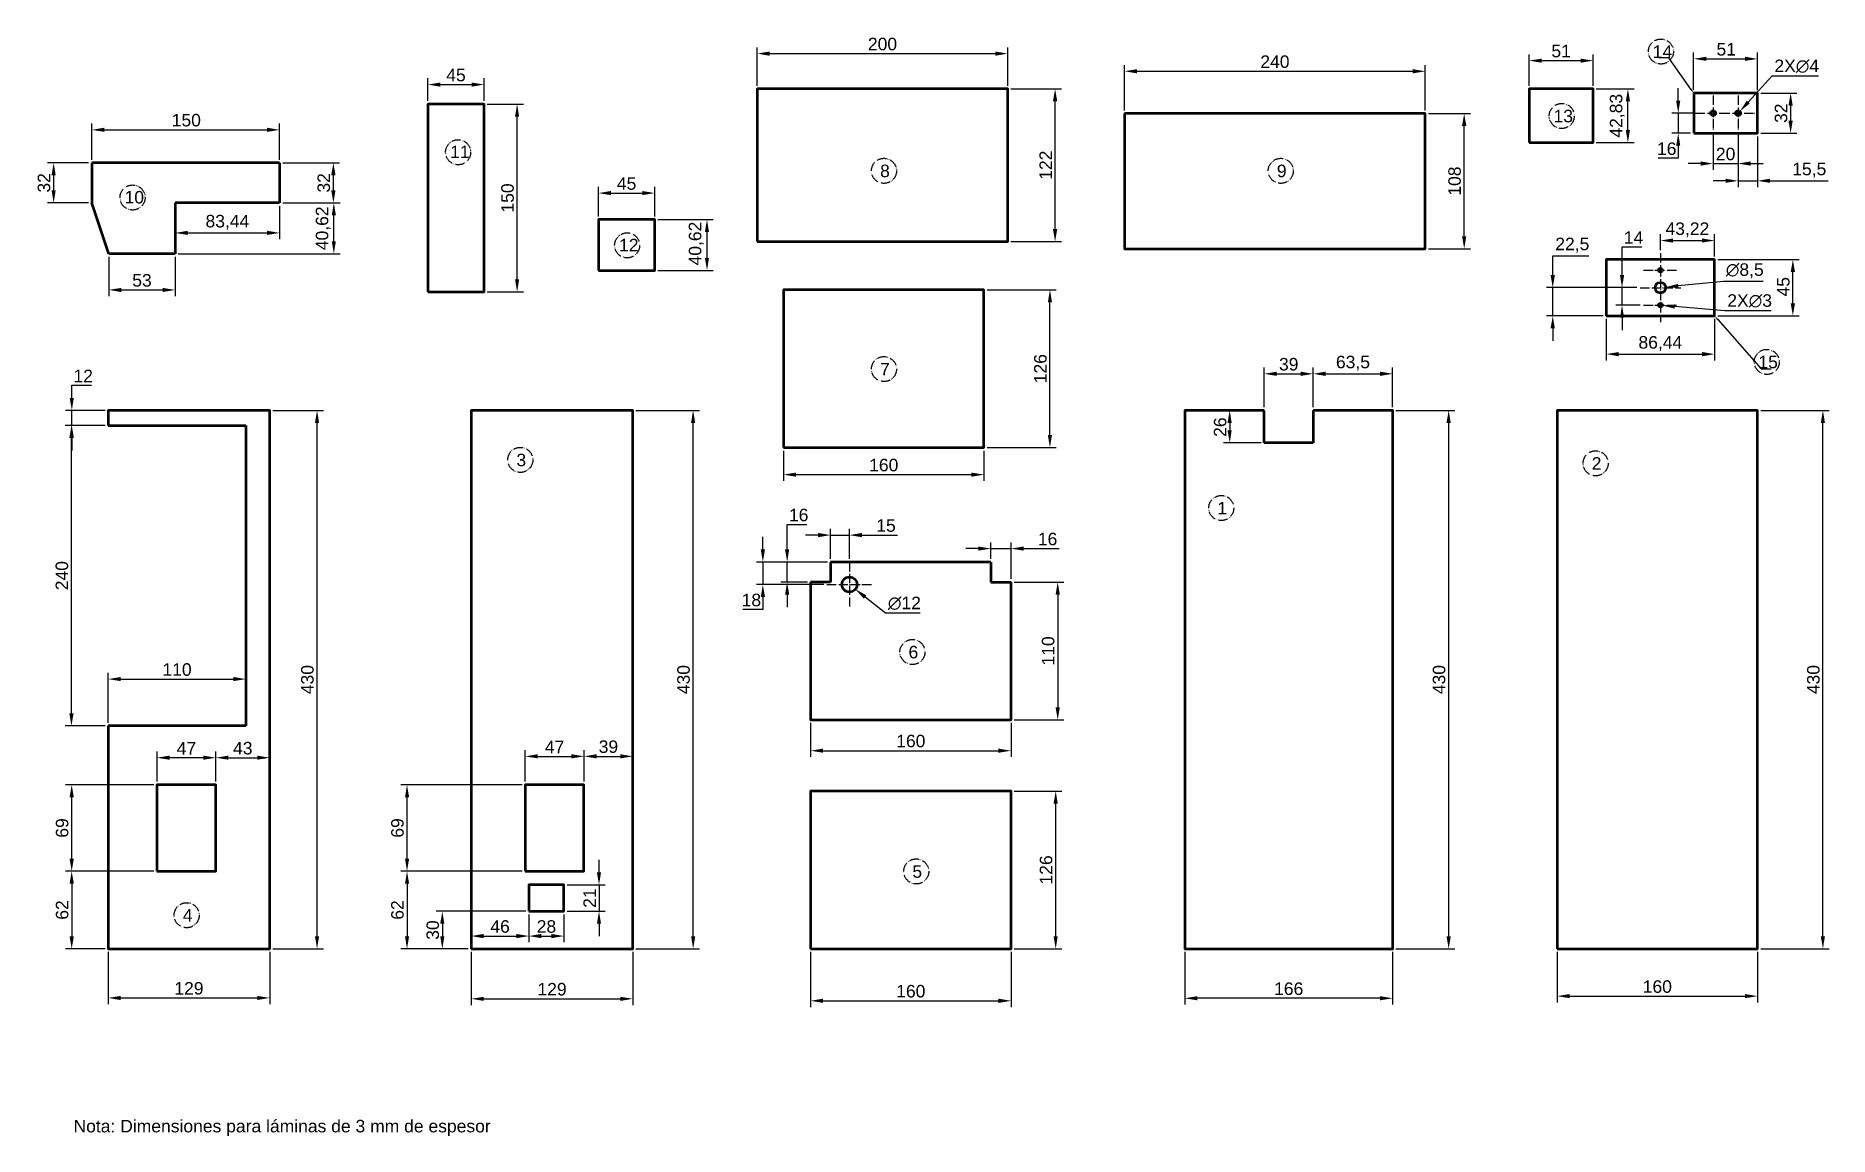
# Model space of a CAD drawing. Header units: millimetres. Extents: x 1300 to 9341, y -223 to 1453.
# Drawn here: x 7909 to 9341, y -136 to 742 of the extents above; entities that cross this region are included whole.
import ezdxf
from ezdxf import colors
from ezdxf.entities.mleader import LeaderData, LeaderLine
from ezdxf.math import Vec2, Vec3

# ---------------------------------------------------------------- set-up
doc = ezdxf.new("R2010")
doc.units = ezdxf.units.MM
doc.linetypes.add('ACAD_ISO04W100', pattern=[30, 24, -3, 0, -3])
doc.linetypes.add('ACAD_ISO05W100', pattern=[33, 24, -3, 0, -3, 0, -3])
for name, color, linetype, lineweight in [('02_LINEA_PRINCIPAL_A4_A3', 7, 'Continuous', 50), ('04_LINEA_EJE_A4_A3', 4, 'ACAD_ISO04W100', 25), ('05_LINEA_ACOTADO', 3, 'Continuous', 25), ('10_LINEA_FANTASMA_A4_A3', 2, 'ACAD_ISO05W100', 25)]:
    doc.layers.add(name, color=color, linetype=linetype, lineweight=lineweight)
doc.layers.add('06_ROTULADO', color=3, linetype='Continuous')
doc.styles.get("Standard").update_dxf_attribs({"font": 'arial.ttf'})
doc.dimstyles.new('ISO-25', dxfattribs={"dimtxt": 2.5, "dimasz": 2.5, "dimexe": 1.25, "dimexo": 0.625, "dimtad": 1, "dimtoh": 1, "dimtxsty": 'Standard', "dimcen": 2.5, "dimadec": 0, "dimazin": 0, "dimtfac": 1, "dimtmove": 0, "dimatfit": 3, "dimfxl": 1, "dimarcsym": 0})

msp = doc.modelspace()

# ---------------------------------------------------------------- texts
at = {"layer": '06_ROTULADO', "char_height": 10, "attachment_point": 1}
for s, width, insert in [('14', 12.83645, (9200.347, 734.791)), ('13', 12.83645, (9121.145, 683.326)), ('11', 12.83645, (8240.238, 654.73)), ('8', 12.83645, (8583.5, 639.523)), ('9', 12.83645, (8900.254, 639.523)), ('10', 12.83645, (7980.301, 618.504)), ('12', 12.83645, (8375.113, 580.309)), ('15', 12.83645, (9284.698, 486.942)), ('7', 12.83645, (8583.5, 481.227)), ('3', 12.83645, (8293.152, 408.704)), ('2', 12.83645, (9151.645, 405.949)), ('1', 12.83645, (8852.774, 370.249)), ('6', 12.83645, (8606.176, 255.259)), ('5', 12.83645, (8609.275, 80.059)), ('4', 12.83645, (8026.77, 45.044)), ('Nota: Dimensiones para láminas de 3 mm de espesor', 356.0766, (7939.548, -123.265))]:
    msp.add_mtext_dynamic_manual_height_columns(s, width=width, gutter_width=12.5, heights=[0], dxfattribs=dict(at, insert=insert))

# ---------------------------------------------------------------- blocks, each defined once
blk = doc.blocks.new('*D31')
at = {"layer": '05_LINEA_ACOTADO', "color": 0, "lineweight": -2, "transparency": 16777216}
for p, q in [((9286.5, 443.3), (9341.2, 443.3)), ((9336.2, 23.3), (9336.2, 433.3)), ((9286.5, 13.3), (9341.2, 13.3))]:
    blk.add_line(p, q, dxfattribs=at)
at = {"layer": '05_LINEA_ACOTADO', "color": 0, "transparency": 16777216}
for points in [[(9334.5, 433.3), (9337.8, 433.3), (9336.2, 443.3)], [(9334.5, 23.3), (9337.8, 23.3), (9336.2, 13.3)]]:
    blk.add_solid(points, dxfattribs=at)
at = {"layer": 'Defpoints', "color": 0, "transparency": 16777216}
for p in [(9284, 443.3), (9336.2, 443.3), (9284, 13.3)]:
    blk.add_point(p, dxfattribs=at)
at = {"layer": '05_LINEA_ACOTADO', "color": 0, "transparency": 16777216, "insert": (9328.6, 228.3), "char_height": 10, "attachment_point": 5, "rotation": 90}
blk.add_mtext('430', dxfattribs=at)
blk = doc.blocks.new('*D32')
at = {"layer": '05_LINEA_ACOTADO', "color": 0, "lineweight": -2, "transparency": 16777216}
for p, q in [((9124, 10.8), (9124, -29.5)), ((9284, 10.8), (9284, -29.5)), ((9134, -24.5), (9274, -24.5))]:
    blk.add_line(p, q, dxfattribs=at)
at = {"layer": '05_LINEA_ACOTADO', "color": 0, "transparency": 16777216}
for points in [[(9134, -22.8), (9134, -26.1), (9124, -24.5)], [(9274, -22.8), (9274, -26.1), (9284, -24.5)]]:
    blk.add_solid(points, dxfattribs=at)
at = {"layer": 'Defpoints', "color": 0, "transparency": 16777216}
for p in [(9124, 13.3), (9284, 13.3), (9284, -24.5)]:
    blk.add_point(p, dxfattribs=at)
at = {"layer": '05_LINEA_ACOTADO', "color": 0, "transparency": 16777216, "insert": (9204, -16.9), "char_height": 10, "attachment_point": 5}
blk.add_mtext('160', dxfattribs=at)
blk = doc.blocks.new('*D33')
at = {"layer": '05_LINEA_ACOTADO', "color": 0, "lineweight": -2, "transparency": 16777216}
for p, q in [((8826.7, 10.8), (8826.7, -31.2)), ((8992.7, 10.8), (8992.7, -31.2)), ((8982.7, -26.2), (8836.7, -26.2))]:
    blk.add_line(p, q, dxfattribs=at)
at = {"layer": '05_LINEA_ACOTADO', "color": 0, "transparency": 16777216}
for points in [[(8836.7, -24.5), (8836.7, -27.8), (8826.7, -26.2)], [(8982.7, -24.5), (8982.7, -27.8), (8992.7, -26.2)]]:
    blk.add_solid(points, dxfattribs=at)
at = {"layer": 'Defpoints', "color": 0, "transparency": 16777216}
for p in [(8826.7, 13.3), (8992.7, 13.3), (8826.7, -26.2)]:
    blk.add_point(p, dxfattribs=at)
at = {"layer": '05_LINEA_ACOTADO', "color": 0, "transparency": 16777216, "insert": (8909.7, -18.6), "char_height": 10, "attachment_point": 5}
blk.add_mtext('166', dxfattribs=at)
blk = doc.blocks.new('*D34')
at = {"layer": '05_LINEA_ACOTADO', "color": 0, "lineweight": -2, "transparency": 16777216}
for p, q in [((8995.2, 443.3), (9042.4, 443.3)), ((9037.4, 433.3), (9037.4, 23.3)), ((8995.2, 13.3), (9042.4, 13.3))]:
    blk.add_line(p, q, dxfattribs=at)
at = {"layer": '05_LINEA_ACOTADO', "color": 0, "transparency": 16777216}
for points in [[(9035.7, 433.3), (9039.1, 433.3), (9037.4, 443.3)], [(9035.7, 23.3), (9039.1, 23.3), (9037.4, 13.3)]]:
    blk.add_solid(points, dxfattribs=at)
at = {"layer": 'Defpoints', "color": 0, "transparency": 16777216}
for p in [(8992.7, 443.3), (8992.7, 13.3), (9037.4, 13.3)]:
    blk.add_point(p, dxfattribs=at)
at = {"layer": '05_LINEA_ACOTADO', "color": 0, "transparency": 16777216, "insert": (9029.8, 228.3), "char_height": 10, "attachment_point": 5, "rotation": 90}
blk.add_mtext('430', dxfattribs=at)
blk = doc.blocks.new('*D35')
at = {"layer": '05_LINEA_ACOTADO', "color": 0, "lineweight": -2, "transparency": 16777216}
for p, q in [((8890.2, 445.8), (8890.2, 477.5)), ((8900.2, 472.5), (8919.2, 472.5)), ((8929.2, 445.8), (8929.2, 477.5))]:
    blk.add_line(p, q, dxfattribs=at)
at = {"layer": '05_LINEA_ACOTADO', "color": 0, "transparency": 16777216}
for points in [[(8900.2, 474.2), (8900.2, 470.8), (8890.2, 472.5)], [(8919.2, 474.2), (8919.2, 470.8), (8929.2, 472.5)]]:
    blk.add_solid(points, dxfattribs=at)
at = {"layer": 'Defpoints', "color": 0, "transparency": 16777216}
for p in [(8929.2, 472.5), (8890.2, 443.3), (8929.2, 443.3)]:
    blk.add_point(p, dxfattribs=at)
at = {"layer": '05_LINEA_ACOTADO', "color": 0, "transparency": 16777216, "insert": (8909.7, 480.1), "char_height": 10, "attachment_point": 5}
blk.add_mtext('39', dxfattribs=at)
blk = doc.blocks.new('*D36')
at = {"layer": '05_LINEA_ACOTADO', "color": 0, "lineweight": -2, "transparency": 16777216}
for p, q in [((8929.2, 445.8), (8929.2, 477.5)), ((8939.2, 472.5), (8982.7, 472.5)), ((8992.7, 445.8), (8992.7, 477.5))]:
    blk.add_line(p, q, dxfattribs=at)
at = {"layer": '05_LINEA_ACOTADO', "color": 0, "transparency": 16777216}
for points in [[(8939.2, 474.2), (8939.2, 470.8), (8929.2, 472.5)], [(8982.7, 474.2), (8982.7, 470.8), (8992.7, 472.5)]]:
    blk.add_solid(points, dxfattribs=at)
at = {"layer": 'Defpoints', "color": 0, "transparency": 16777216}
for p in [(8992.7, 472.5), (8929.2, 443.3), (8992.7, 443.3)]:
    blk.add_point(p, dxfattribs=at)
at = {"layer": '05_LINEA_ACOTADO', "color": 0, "transparency": 16777216, "insert": (8961, 481), "char_height": 10, "attachment_point": 5}
blk.add_mtext('63,5', dxfattribs=at)
blk = doc.blocks.new('*D37')
at = {"layer": '05_LINEA_ACOTADO', "color": 0, "lineweight": -2, "transparency": 16777216}
for p, q in [((8887.7, 443.3), (8857.6, 443.3)), ((8862.6, 433.3), (8862.6, 427.3)), ((8887.7, 417.3), (8857.6, 417.3))]:
    blk.add_line(p, q, dxfattribs=at)
at = {"layer": '05_LINEA_ACOTADO', "color": 0, "transparency": 16777216}
for points in [[(8860.9, 433.3), (8864.2, 433.3), (8862.6, 443.3)], [(8860.9, 427.3), (8864.2, 427.3), (8862.6, 417.3)]]:
    blk.add_solid(points, dxfattribs=at)
at = {"layer": 'Defpoints', "color": 0, "transparency": 16777216}
for p in [(8890.2, 443.3), (8862.6, 417.3), (8890.2, 417.3)]:
    blk.add_point(p, dxfattribs=at)
at = {"layer": '05_LINEA_ACOTADO', "color": 0, "transparency": 16777216, "insert": (8855, 429.9), "char_height": 10, "attachment_point": 5, "rotation": 90}
blk.add_mtext('26', dxfattribs=at)
blk = doc.blocks.new('*D38')
at = {"layer": '05_LINEA_ACOTADO', "color": 0, "lineweight": -2, "transparency": 16777216}
for p, q in [((8690.5, 139.3), (8728.7, 139.3)), ((8723.7, 23.3), (8723.7, 129.3)), ((8690.5, 13.3), (8728.7, 13.3))]:
    blk.add_line(p, q, dxfattribs=at)
at = {"layer": '05_LINEA_ACOTADO', "color": 0, "transparency": 16777216}
for points in [[(8722, 129.3), (8725.3, 129.3), (8723.7, 139.3)], [(8722, 23.3), (8725.3, 23.3), (8723.7, 13.3)]]:
    blk.add_solid(points, dxfattribs=at)
at = {"layer": 'Defpoints', "color": 0, "transparency": 16777216}
for p in [(8688, 139.3), (8723.7, 139.3), (8688, 13.3)]:
    blk.add_point(p, dxfattribs=at)
at = {"layer": '05_LINEA_ACOTADO', "color": 0, "transparency": 16777216, "insert": (8716, 76.3), "char_height": 10, "attachment_point": 5, "rotation": 90}
blk.add_mtext('126', dxfattribs=at)
blk = doc.blocks.new('*D39')
at = {"layer": '05_LINEA_ACOTADO', "color": 0, "lineweight": -2, "transparency": 16777216}
for p, q in [((8528, 10.8), (8528, -33.2)), ((8688, 10.8), (8688, -33.2)), ((8538, -28.2), (8678, -28.2))]:
    blk.add_line(p, q, dxfattribs=at)
at = {"layer": '05_LINEA_ACOTADO', "color": 0, "transparency": 16777216}
for points in [[(8538, -26.5), (8538, -29.9), (8528, -28.2)], [(8678, -26.5), (8678, -29.9), (8688, -28.2)]]:
    blk.add_solid(points, dxfattribs=at)
at = {"layer": 'Defpoints', "color": 0, "transparency": 16777216}
for p in [(8528, 13.3), (8688, 13.3), (8688, -28.2)]:
    blk.add_point(p, dxfattribs=at)
at = {"layer": '05_LINEA_ACOTADO', "color": 0, "transparency": 16777216, "insert": (8608, -20.6), "char_height": 10, "attachment_point": 5}
blk.add_mtext('160', dxfattribs=at)
blk = doc.blocks.new('*D40')
at = {"layer": '05_LINEA_ACOTADO', "color": 0, "lineweight": -2, "transparency": 16777216}
for p, q in [((8528, 193.7), (8528, 166.5)), ((8688, 193.7), (8688, 166.5)), ((8538, 171.5), (8678, 171.5))]:
    blk.add_line(p, q, dxfattribs=at)
at = {"layer": '05_LINEA_ACOTADO', "color": 0, "transparency": 16777216}
for points in [[(8538, 173.2), (8538, 169.9), (8528, 171.5)], [(8678, 173.2), (8678, 169.9), (8688, 171.5)]]:
    blk.add_solid(points, dxfattribs=at)
at = {"layer": 'Defpoints', "color": 0, "transparency": 16777216}
for p in [(8528, 196.2), (8688, 196.2), (8688, 171.5)]:
    blk.add_point(p, dxfattribs=at)
at = {"layer": '05_LINEA_ACOTADO', "color": 0, "transparency": 16777216, "insert": (8608, 179.2), "char_height": 10, "attachment_point": 5}
blk.add_mtext('160', dxfattribs=at)
blk = doc.blocks.new('*D41')
at = {"layer": '05_LINEA_ACOTADO', "color": 0, "lineweight": -2, "transparency": 16777216}
for p, q in [((8690.5, 306.2), (8730.3, 306.2)), ((8725.3, 296.2), (8725.3, 206.2)), ((8690.5, 196.2), (8730.3, 196.2))]:
    blk.add_line(p, q, dxfattribs=at)
at = {"layer": '05_LINEA_ACOTADO', "color": 0, "transparency": 16777216}
for points in [[(8723.6, 296.2), (8727, 296.2), (8725.3, 306.2)], [(8723.6, 206.2), (8727, 206.2), (8725.3, 196.2)]]:
    blk.add_solid(points, dxfattribs=at)
at = {"layer": 'Defpoints', "color": 0, "transparency": 16777216}
for p in [(8688, 306.2), (8688, 196.2), (8725.3, 196.2)]:
    blk.add_point(p, dxfattribs=at)
at = {"layer": '05_LINEA_ACOTADO', "color": 0, "transparency": 16777216, "insert": (8717.7, 251.2), "char_height": 10, "attachment_point": 5, "rotation": 90}
blk.add_mtext('110', dxfattribs=at)
blk = doc.blocks.new('*D42')
at = {"layer": '05_LINEA_ACOTADO', "color": 0, "lineweight": -2, "transparency": 16777216}
for p, q in [((8509.3, 332.2), (8509.3, 352.1)), ((8509.3, 352.1), (8525.1, 352.1)), ((8541.5, 322.2), (8504.3, 322.2)), ((8509.3, 306.2), (8509.3, 322.2)), ((8525.5, 306.2), (8504.3, 306.2)), ((8509.3, 296.2), (8509.3, 286.2))]:
    blk.add_line(p, q, dxfattribs=at)
at = {"layer": '05_LINEA_ACOTADO', "color": 0, "transparency": 16777216}
for points in [[(8507.6, 332.2), (8510.9, 332.2), (8509.3, 322.2)], [(8507.6, 296.2), (8510.9, 296.2), (8509.3, 306.2)]]:
    blk.add_solid(points, dxfattribs=at)
at = {"layer": 'Defpoints', "color": 0, "transparency": 16777216}
for p in [(8509.3, 322.2), (8544, 322.2), (8528, 306.2)]:
    blk.add_point(p, dxfattribs=at)
at = {"layer": '05_LINEA_ACOTADO', "color": 0, "transparency": 16777216, "insert": (8518.5, 359.7), "char_height": 10, "attachment_point": 5}
blk.add_mtext('16', dxfattribs=at)
blk = doc.blocks.new('*D43')
at = {"layer": '05_LINEA_ACOTADO', "color": 0, "lineweight": -2, "transparency": 16777216}
for p, q in [((8662, 332.9), (8652, 332.9)), ((8672, 324.7), (8672, 337.9)), ((8672, 332.9), (8688, 332.9)), ((8688, 308.7), (8688, 337.9)), ((8698, 332.9), (8726.4, 332.9))]:
    blk.add_line(p, q, dxfattribs=at)
at = {"layer": '05_LINEA_ACOTADO', "color": 0, "transparency": 16777216}
for points in [[(8662, 334.6), (8662, 331.3), (8672, 332.9)], [(8698, 334.6), (8698, 331.3), (8688, 332.9)]]:
    blk.add_solid(points, dxfattribs=at)
at = {"layer": 'Defpoints', "color": 0, "transparency": 16777216}
for p in [(8688, 332.9), (8672, 322.2), (8688, 306.2)]:
    blk.add_point(p, dxfattribs=at)
at = {"layer": '05_LINEA_ACOTADO', "color": 0, "transparency": 16777216, "insert": (8717.2, 340.5), "char_height": 10, "attachment_point": 5}
blk.add_mtext('16', dxfattribs=at)
blk = doc.blocks.new('*D44')
at = {"layer": '05_LINEA_ACOTADO', "color": 0, "lineweight": -2, "transparency": 16777216}
for p, q in [((8534, 343.7), (8524, 343.7)), ((8544, 324.7), (8544, 348.7)), ((8544, 343.7), (8559, 343.7)), ((8559, 324.7), (8559, 348.7)), ((8569, 343.7), (8597.5, 343.7))]:
    blk.add_line(p, q, dxfattribs=at)
at = {"layer": '05_LINEA_ACOTADO', "color": 0, "transparency": 16777216}
for points in [[(8534, 345.4), (8534, 342), (8544, 343.7)], [(8569, 345.4), (8569, 342), (8559, 343.7)]]:
    blk.add_solid(points, dxfattribs=at)
at = {"layer": 'Defpoints', "color": 0, "transparency": 16777216}
for p in [(8559, 343.7), (8544, 322.2), (8559, 322.2)]:
    blk.add_point(p, dxfattribs=at)
at = {"layer": '05_LINEA_ACOTADO', "color": 0, "transparency": 16777216, "insert": (8588.2, 351.3), "char_height": 10, "attachment_point": 5}
blk.add_mtext('15', dxfattribs=at)
blk = doc.blocks.new('*D45')
at = {"layer": '05_LINEA_ACOTADO', "color": 0, "lineweight": -2, "transparency": 16777216}
for p, q in [((8489.9, 332.2), (8489.9, 342.2)), ((8541.5, 322.2), (8484.9, 322.2)), ((8489.9, 322.2), (8489.9, 304.2)), ((8538.5, 304.2), (8484.9, 304.2)), ((8489.9, 294.2), (8489.9, 284.2)), ((8489.9, 284.2), (8474, 284.2))]:
    blk.add_line(p, q, dxfattribs=at)
at = {"layer": '05_LINEA_ACOTADO', "color": 0, "transparency": 16777216}
for points in [[(8488.2, 332.2), (8491.6, 332.2), (8489.9, 322.2)], [(8488.2, 294.2), (8491.6, 294.2), (8489.9, 304.2)]]:
    blk.add_solid(points, dxfattribs=at)
at = {"layer": 'Defpoints', "color": 0, "transparency": 16777216}
for p in [(8544, 322.2), (8489.9, 304.2), (8541, 304.2)]:
    blk.add_point(p, dxfattribs=at)
at = {"layer": '05_LINEA_ACOTADO', "color": 0, "transparency": 16777216, "insert": (8480.7, 291.8), "char_height": 10, "attachment_point": 5}
blk.add_mtext('18', dxfattribs=at)
blk = doc.blocks.new('*D46')
at = {"layer": '05_LINEA_ACOTADO', "color": 0, "lineweight": -2, "transparency": 16777216}
for p, q in [((8668.9, 539.6), (8724.1, 539.6)), ((8719.1, 423.6), (8719.1, 529.6)), ((8668.9, 413.6), (8724.1, 413.6))]:
    blk.add_line(p, q, dxfattribs=at)
at = {"layer": '05_LINEA_ACOTADO', "color": 0, "transparency": 16777216}
for points in [[(8717.4, 529.6), (8720.7, 529.6), (8719.1, 539.6)], [(8717.4, 423.6), (8720.7, 423.6), (8719.1, 413.6)]]:
    blk.add_solid(points, dxfattribs=at)
at = {"layer": 'Defpoints', "color": 0, "transparency": 16777216}
for p in [(8666.4, 539.6), (8719.1, 539.6), (8666.4, 413.6)]:
    blk.add_point(p, dxfattribs=at)
at = {"layer": '05_LINEA_ACOTADO', "color": 0, "transparency": 16777216, "insert": (8711.5, 476.6), "char_height": 10, "attachment_point": 5, "rotation": 90}
blk.add_mtext('126', dxfattribs=at)
blk = doc.blocks.new('*D47')
at = {"layer": '05_LINEA_ACOTADO', "color": 0, "lineweight": -2, "transparency": 16777216}
for p, q in [((8506.4, 411.1), (8506.4, 387)), ((8666.4, 411.1), (8666.4, 387)), ((8516.4, 392), (8656.4, 392))]:
    blk.add_line(p, q, dxfattribs=at)
at = {"layer": '05_LINEA_ACOTADO', "color": 0, "transparency": 16777216}
for points in [[(8516.4, 393.6), (8516.4, 390.3), (8506.4, 392)], [(8656.4, 393.6), (8656.4, 390.3), (8666.4, 392)]]:
    blk.add_solid(points, dxfattribs=at)
at = {"layer": 'Defpoints', "color": 0, "transparency": 16777216}
for p in [(8506.4, 413.6), (8666.4, 413.6), (8666.4, 392)]:
    blk.add_point(p, dxfattribs=at)
at = {"layer": '05_LINEA_ACOTADO', "color": 0, "transparency": 16777216, "insert": (8586.4, 399.6), "char_height": 10, "attachment_point": 5}
blk.add_mtext('160', dxfattribs=at)
blk = doc.blocks.new('*D48')
at = {"layer": '05_LINEA_ACOTADO', "color": 0, "lineweight": -2, "transparency": 16777216}
for p, q in [((8485.4, 702.6), (8485.4, 733.2)), ((8685.4, 702.6), (8685.4, 733.2)), ((8495.4, 728.2), (8675.4, 728.2))]:
    blk.add_line(p, q, dxfattribs=at)
at = {"layer": '05_LINEA_ACOTADO', "color": 0, "transparency": 16777216}
for points in [[(8495.4, 729.9), (8495.4, 726.5), (8485.4, 728.2)], [(8675.4, 729.9), (8675.4, 726.5), (8685.4, 728.2)]]:
    blk.add_solid(points, dxfattribs=at)
at = {"layer": 'Defpoints', "color": 0, "transparency": 16777216}
for p in [(8685.4, 728.2), (8485.4, 700.1), (8685.4, 700.1)]:
    blk.add_point(p, dxfattribs=at)
at = {"layer": '05_LINEA_ACOTADO', "color": 0, "transparency": 16777216, "insert": (8585.4, 735.8), "char_height": 10, "attachment_point": 5}
blk.add_mtext('200', dxfattribs=at)
blk = doc.blocks.new('*D49')
at = {"layer": '05_LINEA_ACOTADO', "color": 0, "lineweight": -2, "transparency": 16777216}
for p, q in [((8687.9, 700.1), (8728.2, 700.1)), ((8723.2, 588.1), (8723.2, 690.1)), ((8687.9, 578.1), (8728.2, 578.1))]:
    blk.add_line(p, q, dxfattribs=at)
at = {"layer": '05_LINEA_ACOTADO', "color": 0, "transparency": 16777216}
for points in [[(8721.5, 690.1), (8724.9, 690.1), (8723.2, 700.1)], [(8721.5, 588.1), (8724.9, 588.1), (8723.2, 578.1)]]:
    blk.add_solid(points, dxfattribs=at)
at = {"layer": 'Defpoints', "color": 0, "transparency": 16777216}
for p in [(8685.4, 700.1), (8723.2, 700.1), (8685.4, 578.1)]:
    blk.add_point(p, dxfattribs=at)
at = {"layer": '05_LINEA_ACOTADO', "color": 0, "transparency": 16777216, "insert": (8715.7, 639.1), "char_height": 10, "attachment_point": 5, "rotation": 90}
blk.add_mtext('122', dxfattribs=at)
blk = doc.blocks.new('*D50')
at = {"layer": '05_LINEA_ACOTADO', "color": 0, "lineweight": -2, "transparency": 16777216}
for p, q in [((8778.7, 682.9), (8778.7, 719.1)), ((9018.7, 682.9), (9018.7, 719.1)), ((8788.7, 714.1), (9008.7, 714.1))]:
    blk.add_line(p, q, dxfattribs=at)
at = {"layer": '05_LINEA_ACOTADO', "color": 0, "transparency": 16777216}
for points in [[(8788.7, 715.8), (8788.7, 712.4), (8778.7, 714.1)], [(9008.7, 715.8), (9008.7, 712.4), (9018.7, 714.1)]]:
    blk.add_solid(points, dxfattribs=at)
at = {"layer": 'Defpoints', "color": 0, "transparency": 16777216}
for p in [(9018.7, 714.1), (8778.7, 680.4), (9018.7, 680.4)]:
    blk.add_point(p, dxfattribs=at)
at = {"layer": '05_LINEA_ACOTADO', "color": 0, "transparency": 16777216, "insert": (8898.7, 721.7), "char_height": 10, "attachment_point": 5}
blk.add_mtext('240', dxfattribs=at)
blk = doc.blocks.new('*D51')
at = {"layer": '05_LINEA_ACOTADO', "color": 0, "lineweight": -2, "transparency": 16777216}
for p, q in [((9021.2, 680.4), (9054.8, 680.4)), ((9049.8, 582.4), (9049.8, 670.4)), ((9021.2, 572.4), (9054.8, 572.4))]:
    blk.add_line(p, q, dxfattribs=at)
at = {"layer": '05_LINEA_ACOTADO', "color": 0, "transparency": 16777216}
for points in [[(9048.1, 670.4), (9051.5, 670.4), (9049.8, 680.4)], [(9048.1, 582.4), (9051.5, 582.4), (9049.8, 572.4)]]:
    blk.add_solid(points, dxfattribs=at)
at = {"layer": 'Defpoints', "color": 0, "transparency": 16777216}
for p in [(9018.7, 680.4), (9049.8, 680.4), (9018.7, 572.4)]:
    blk.add_point(p, dxfattribs=at)
at = {"layer": '05_LINEA_ACOTADO', "color": 0, "transparency": 16777216, "insert": (9042.2, 626.4), "char_height": 10, "attachment_point": 5, "rotation": 90}
blk.add_mtext('108', dxfattribs=at)
blk = doc.blocks.new('*D52')
at = {"layer": '05_LINEA_ACOTADO', "color": 0, "lineweight": -2, "transparency": 16777216}
for p, q in [((9163.2, 516.3), (9163.2, 483.2)), ((9249.7, 516.3), (9249.7, 483.2)), ((9173.2, 488.2), (9239.7, 488.2))]:
    blk.add_line(p, q, dxfattribs=at)
at = {"layer": '05_LINEA_ACOTADO', "color": 0, "transparency": 16777216}
for points in [[(9173.2, 489.9), (9173.2, 486.5), (9163.2, 488.2)], [(9239.7, 489.9), (9239.7, 486.5), (9249.7, 488.2)]]:
    blk.add_solid(points, dxfattribs=at)
at = {"layer": 'Defpoints', "color": 0, "transparency": 16777216}
for p in [(9163.2, 518.8), (9249.7, 518.8), (9249.7, 488.2)]:
    blk.add_point(p, dxfattribs=at)
at = {"layer": '05_LINEA_ACOTADO', "color": 0, "transparency": 16777216, "insert": (9206.4, 496.7), "char_height": 10, "attachment_point": 5}
blk.add_mtext('86,44', dxfattribs=at)
blk = doc.blocks.new('*D53')
at = {"layer": '05_LINEA_ACOTADO', "color": 0, "lineweight": -2, "transparency": 16777216}
for p, q in [((9252.2, 563.8), (9317.2, 563.8)), ((9312.2, 528.8), (9312.2, 553.8)), ((9252.2, 518.8), (9317.2, 518.8))]:
    blk.add_line(p, q, dxfattribs=at)
at = {"layer": '05_LINEA_ACOTADO', "color": 0, "transparency": 16777216}
for points in [[(9310.5, 553.8), (9313.9, 553.8), (9312.2, 563.8)], [(9310.5, 528.8), (9313.9, 528.8), (9312.2, 518.8)]]:
    blk.add_solid(points, dxfattribs=at)
at = {"layer": 'Defpoints', "color": 0, "transparency": 16777216}
for p in [(9249.7, 563.8), (9312.2, 563.8), (9249.7, 518.8)]:
    blk.add_point(p, dxfattribs=at)
at = {"layer": '05_LINEA_ACOTADO', "color": 0, "transparency": 16777216, "insert": (9304.6, 542), "char_height": 10, "attachment_point": 5, "rotation": 90}
blk.add_mtext('45', dxfattribs=at)
blk = doc.blocks.new('*D54')
at = {"layer": '05_LINEA_ACOTADO', "color": 0, "lineweight": -2, "transparency": 16777216}
for p, q in [((9120.5, 551.3), (9120.5, 566.8)), ((9120.5, 566.8), (9149.2, 566.8)), ((9187.7, 541.3), (9115.5, 541.3)), ((9120.5, 518.8), (9120.5, 541.3)), ((9160.7, 518.8), (9115.5, 518.8)), ((9120.5, 508.8), (9120.5, 498.8))]:
    blk.add_line(p, q, dxfattribs=at)
at = {"layer": '05_LINEA_ACOTADO', "color": 0, "transparency": 16777216}
for points in [[(9118.8, 551.3), (9122.2, 551.3), (9120.5, 541.3)], [(9118.8, 508.8), (9122.2, 508.8), (9120.5, 518.8)]]:
    blk.add_solid(points, dxfattribs=at)
at = {"layer": 'Defpoints', "color": 0, "transparency": 16777216}
for p in [(9120.5, 541.3), (9190.2, 541.3), (9163.2, 518.8)]:
    blk.add_point(p, dxfattribs=at)
at = {"layer": '05_LINEA_ACOTADO', "color": 0, "transparency": 16777216, "insert": (9136.1, 575.3), "char_height": 10, "attachment_point": 5}
blk.add_mtext('22,5', dxfattribs=at)
blk = doc.blocks.new('*D55')
at = {"layer": '05_LINEA_ACOTADO', "color": 0, "lineweight": -2, "transparency": 16777216}
for p, q in [((9206.4, 571.3), (9206.4, 583.9)), ((9216.4, 578.9), (9239.7, 578.9)), ((9249.7, 566.3), (9249.7, 583.9))]:
    blk.add_line(p, q, dxfattribs=at)
at = {"layer": '05_LINEA_ACOTADO', "color": 0, "transparency": 16777216}
for points in [[(9216.4, 580.6), (9216.4, 577.3), (9206.4, 578.9)], [(9239.7, 580.6), (9239.7, 577.3), (9249.7, 578.9)]]:
    blk.add_solid(points, dxfattribs=at)
at = {"layer": 'Defpoints', "color": 0, "transparency": 16777216}
for p in [(9249.7, 578.9), (9206.4, 568.8), (9249.7, 563.8)]:
    blk.add_point(p, dxfattribs=at)
at = {"layer": '05_LINEA_ACOTADO', "color": 0, "transparency": 16777216, "insert": (9228, 587.5), "char_height": 10, "attachment_point": 5}
blk.add_mtext('43,22', dxfattribs=at)
blk = doc.blocks.new('*D56')
at = {"layer": '05_LINEA_ACOTADO', "color": 0, "lineweight": -2, "transparency": 16777216}
for p, q in [((9175.8, 551.3), (9175.8, 573.8)), ((9175.8, 573.8), (9191.7, 573.8)), ((9187.7, 541.3), (9170.8, 541.3)), ((9175.8, 527.3), (9175.8, 541.3)), ((9190.4, 527.3), (9170.8, 527.3)), ((9175.8, 517.3), (9175.8, 507.3))]:
    blk.add_line(p, q, dxfattribs=at)
at = {"layer": '05_LINEA_ACOTADO', "color": 0, "transparency": 16777216}
for points in [[(9174.2, 551.3), (9177.5, 551.3), (9175.8, 541.3)], [(9174.2, 517.3), (9177.5, 517.3), (9175.8, 527.3)]]:
    blk.add_solid(points, dxfattribs=at)
at = {"layer": 'Defpoints', "color": 0, "transparency": 16777216}
for p in [(9175.8, 541.3), (9190.2, 541.3), (9192.9, 527.3)]:
    blk.add_point(p, dxfattribs=at)
at = {"layer": '05_LINEA_ACOTADO', "color": 0, "transparency": 16777216, "insert": (9185, 581.3), "char_height": 10, "attachment_point": 5}
blk.add_mtext('14', dxfattribs=at)
blk = doc.blocks.new('*D57')
at = {"layer": '05_LINEA_ACOTADO', "color": 0, "lineweight": -2, "transparency": 16777216}
for p, q in [((9286.5, 696.6), (9315.4, 696.6)), ((9310.4, 686.6), (9310.4, 674.6)), ((9286.5, 664.6), (9315.4, 664.6))]:
    blk.add_line(p, q, dxfattribs=at)
at = {"layer": '05_LINEA_ACOTADO', "color": 0, "transparency": 16777216}
for points in [[(9308.7, 686.6), (9312.1, 686.6), (9310.4, 696.6)], [(9308.7, 674.6), (9312.1, 674.6), (9310.4, 664.6)]]:
    blk.add_solid(points, dxfattribs=at)
at = {"layer": 'Defpoints', "color": 0, "transparency": 16777216}
for p in [(9284, 696.6), (9284, 664.6), (9310.4, 664.6)]:
    blk.add_point(p, dxfattribs=at)
at = {"layer": '05_LINEA_ACOTADO', "color": 0, "transparency": 16777216, "insert": (9302.8, 680.6), "char_height": 10, "attachment_point": 5, "rotation": 90}
blk.add_mtext('32', dxfattribs=at)
blk = doc.blocks.new('*D58')
at = {"layer": '05_LINEA_ACOTADO', "color": 0, "lineweight": -2, "transparency": 16777216}
for p, q in [((9233, 699.1), (9233, 729)), ((9243, 724), (9274, 724)), ((9284, 699.1), (9284, 729))]:
    blk.add_line(p, q, dxfattribs=at)
at = {"layer": '05_LINEA_ACOTADO', "color": 0, "transparency": 16777216}
for points in [[(9243, 725.7), (9243, 722.4), (9233, 724)], [(9274, 725.7), (9274, 722.4), (9284, 724)]]:
    blk.add_solid(points, dxfattribs=at)
at = {"layer": 'Defpoints', "color": 0, "transparency": 16777216}
for p in [(9284, 724), (9233, 696.6), (9284, 696.6)]:
    blk.add_point(p, dxfattribs=at)
at = {"layer": '05_LINEA_ACOTADO', "color": 0, "transparency": 16777216, "insert": (9259, 731.6), "char_height": 10, "attachment_point": 5}
blk.add_mtext('51', dxfattribs=at)
blk = doc.blocks.new('*D59')
at = {"layer": '05_LINEA_ACOTADO', "color": 0, "lineweight": -2, "transparency": 16777216}
for p, q in [((9248.5, 664.1), (9248.5, 635.4)), ((9268.5, 664.1), (9268.5, 635.4)), ((9238.5, 640.4), (9228.5, 640.4)), ((9248.5, 640.4), (9268.5, 640.4)), ((9278.5, 640.4), (9288.5, 640.4))]:
    blk.add_line(p, q, dxfattribs=at)
at = {"layer": '05_LINEA_ACOTADO', "color": 0, "transparency": 16777216}
for points in [[(9238.5, 642.1), (9238.5, 638.7), (9248.5, 640.4)], [(9278.5, 642.1), (9278.5, 638.7), (9268.5, 640.4)]]:
    blk.add_solid(points, dxfattribs=at)
at = {"layer": 'Defpoints', "color": 0, "transparency": 16777216}
for p in [(9248.5, 666.6), (9268.5, 666.6), (9268.5, 640.4)]:
    blk.add_point(p, dxfattribs=at)
at = {"layer": '05_LINEA_ACOTADO', "color": 0, "transparency": 16777216, "insert": (9258.5, 648), "char_height": 10, "attachment_point": 5}
blk.add_mtext('20', dxfattribs=at)
blk = doc.blocks.new('*D60')
at = {"layer": '05_LINEA_ACOTADO', "color": 0, "lineweight": -2, "transparency": 16777216}
for p, q in [((9220.7, 690.6), (9220.7, 700.6)), ((9232, 680.6), (9215.7, 680.6)), ((9220.7, 680.6), (9220.7, 664.6)), ((9230.5, 664.6), (9215.7, 664.6)), ((9220.7, 644.6), (9204.8, 644.6)), ((9220.7, 654.6), (9220.7, 644.6))]:
    blk.add_line(p, q, dxfattribs=at)
at = {"layer": '05_LINEA_ACOTADO', "color": 0, "transparency": 16777216}
for points in [[(9219, 690.6), (9222.3, 690.6), (9220.7, 680.6)], [(9219, 654.6), (9222.3, 654.6), (9220.7, 664.6)]]:
    blk.add_solid(points, dxfattribs=at)
at = {"layer": 'Defpoints', "color": 0, "transparency": 16777216}
for p in [(9234.5, 680.6), (9220.7, 664.6), (9233, 664.6)]:
    blk.add_point(p, dxfattribs=at)
at = {"layer": '05_LINEA_ACOTADO', "color": 0, "transparency": 16777216, "insert": (9211.5, 652.2), "char_height": 10, "attachment_point": 5}
blk.add_mtext('16', dxfattribs=at)
blk = doc.blocks.new('*D61')
at = {"layer": '05_LINEA_ACOTADO', "color": 0, "lineweight": -2, "transparency": 16777216}
for p, q in [((9268.5, 664.1), (9268.5, 621.6)), ((9284, 662.1), (9284, 621.6)), ((9258.5, 626.6), (9248.5, 626.6)), ((9268.5, 626.6), (9284, 626.6)), ((9294, 626.6), (9340.4, 626.6))]:
    blk.add_line(p, q, dxfattribs=at)
at = {"layer": '05_LINEA_ACOTADO', "color": 0, "transparency": 16777216}
for points in [[(9258.5, 628.3), (9258.5, 625), (9268.5, 626.6)], [(9294, 628.3), (9294, 625), (9284, 626.6)]]:
    blk.add_solid(points, dxfattribs=at)
at = {"layer": 'Defpoints', "color": 0, "transparency": 16777216}
for p in [(9268.5, 666.6), (9284, 664.6), (9284, 626.6)]:
    blk.add_point(p, dxfattribs=at)
at = {"layer": '05_LINEA_ACOTADO', "color": 0, "transparency": 16777216, "insert": (9325.3, 635.1), "char_height": 10, "attachment_point": 5}
blk.add_mtext('15,5', dxfattribs=at)
blk = doc.blocks.new('*D62')
at = {"layer": '05_LINEA_ACOTADO', "color": 0, "lineweight": -2, "transparency": 16777216}
for p, q in [((9101.7, 702.5), (9101.7, 727.6)), ((9111.7, 722.6), (9142.7, 722.6)), ((9152.7, 702.5), (9152.7, 727.6))]:
    blk.add_line(p, q, dxfattribs=at)
at = {"layer": '05_LINEA_ACOTADO', "color": 0, "transparency": 16777216}
for points in [[(9111.7, 724.2), (9111.7, 720.9), (9101.7, 722.6)], [(9142.7, 724.2), (9142.7, 720.9), (9152.7, 722.6)]]:
    blk.add_solid(points, dxfattribs=at)
at = {"layer": 'Defpoints', "color": 0, "transparency": 16777216}
for p in [(9152.7, 722.6), (9101.7, 700), (9152.7, 700)]:
    blk.add_point(p, dxfattribs=at)
at = {"layer": '05_LINEA_ACOTADO', "color": 0, "transparency": 16777216, "insert": (9127.2, 730.2), "char_height": 10, "attachment_point": 5}
blk.add_mtext('51', dxfattribs=at)
blk = doc.blocks.new('*D63')
at = {"layer": '05_LINEA_ACOTADO', "color": 0, "lineweight": -2, "transparency": 16777216}
for p, q in [((9155.2, 700), (9185.5, 700)), ((9180.5, 667.2), (9180.5, 690)), ((9155.2, 657.2), (9185.5, 657.2))]:
    blk.add_line(p, q, dxfattribs=at)
at = {"layer": '05_LINEA_ACOTADO', "color": 0, "transparency": 16777216}
for points in [[(9178.8, 690), (9182.2, 690), (9180.5, 700)], [(9178.8, 667.2), (9182.2, 667.2), (9180.5, 657.2)]]:
    blk.add_solid(points, dxfattribs=at)
at = {"layer": 'Defpoints', "color": 0, "transparency": 16777216}
for p in [(9152.7, 700), (9180.5, 700), (9152.7, 657.2)]:
    blk.add_point(p, dxfattribs=at)
at = {"layer": '05_LINEA_ACOTADO', "color": 0, "transparency": 16777216, "insert": (9172, 678.6), "char_height": 10, "attachment_point": 5, "rotation": 90}
blk.add_mtext('42,83', dxfattribs=at)
blk = doc.blocks.new('*D64')
at = {"layer": '05_LINEA_ACOTADO', "color": 0, "lineweight": -2, "transparency": 16777216}
for p, q in [((8358.6, 598.2), (8358.6, 621.8)), ((8368.6, 616.8), (8393.6, 616.8)), ((8403.6, 598.2), (8403.6, 621.8))]:
    blk.add_line(p, q, dxfattribs=at)
at = {"layer": '05_LINEA_ACOTADO', "color": 0, "transparency": 16777216}
for points in [[(8368.6, 618.5), (8368.6, 615.2), (8358.6, 616.8)], [(8393.6, 618.5), (8393.6, 615.2), (8403.6, 616.8)]]:
    blk.add_solid(points, dxfattribs=at)
at = {"layer": 'Defpoints', "color": 0, "transparency": 16777216}
for p in [(8403.6, 616.8), (8358.6, 595.7), (8403.6, 595.7)]:
    blk.add_point(p, dxfattribs=at)
at = {"layer": '05_LINEA_ACOTADO', "color": 0, "transparency": 16777216, "insert": (8381.1, 624.4), "char_height": 10, "attachment_point": 5}
blk.add_mtext('45', dxfattribs=at)
blk = doc.blocks.new('*D65')
at = {"layer": '05_LINEA_ACOTADO', "color": 0, "lineweight": -2, "transparency": 16777216}
for p, q in [((8406.1, 595.7), (8450.3, 595.7)), ((8445.3, 565.1), (8445.3, 585.7)), ((8406.1, 555.1), (8450.3, 555.1))]:
    blk.add_line(p, q, dxfattribs=at)
at = {"layer": '05_LINEA_ACOTADO', "color": 0, "transparency": 16777216}
for points in [[(8443.6, 585.7), (8446.9, 585.7), (8445.3, 595.7)], [(8443.6, 565.1), (8446.9, 565.1), (8445.3, 555.1)]]:
    blk.add_solid(points, dxfattribs=at)
at = {"layer": 'Defpoints', "color": 0, "transparency": 16777216}
for p in [(8403.6, 595.7), (8445.3, 595.7), (8403.6, 555.1)]:
    blk.add_point(p, dxfattribs=at)
at = {"layer": '05_LINEA_ACOTADO', "color": 0, "transparency": 16777216, "insert": (8436.7, 576.5), "char_height": 10, "attachment_point": 5, "rotation": 90}
blk.add_mtext('40,62', dxfattribs=at)
blk = doc.blocks.new('*D66')
at = {"layer": '05_LINEA_ACOTADO', "color": 0, "lineweight": -2, "transparency": 16777216}
for p, q in [((8269.9, 687.9), (8298.7, 687.9)), ((8293.7, 547.9), (8293.7, 677.9)), ((8269.9, 537.9), (8298.7, 537.9))]:
    blk.add_line(p, q, dxfattribs=at)
at = {"layer": '05_LINEA_ACOTADO', "color": 0, "transparency": 16777216}
for points in [[(8292, 677.9), (8295.3, 677.9), (8293.7, 687.9)], [(8292, 547.9), (8295.3, 547.9), (8293.7, 537.9)]]:
    blk.add_solid(points, dxfattribs=at)
at = {"layer": 'Defpoints', "color": 0, "transparency": 16777216}
for p in [(8267.4, 687.9), (8293.7, 687.9), (8267.4, 537.9)]:
    blk.add_point(p, dxfattribs=at)
at = {"layer": '05_LINEA_ACOTADO', "color": 0, "transparency": 16777216, "insert": (8286.1, 612.9), "char_height": 10, "attachment_point": 5, "rotation": 90}
blk.add_mtext('150', dxfattribs=at)
blk = doc.blocks.new('*D67')
at = {"layer": '05_LINEA_ACOTADO', "color": 0, "lineweight": -2, "transparency": 16777216}
for p, q in [((8222.4, 690.4), (8222.4, 708.5)), ((8232.4, 703.5), (8257.4, 703.5)), ((8267.4, 690.4), (8267.4, 708.5))]:
    blk.add_line(p, q, dxfattribs=at)
at = {"layer": '05_LINEA_ACOTADO', "color": 0, "transparency": 16777216}
for points in [[(8232.4, 705.1), (8232.4, 701.8), (8222.4, 703.5)], [(8257.4, 705.1), (8257.4, 701.8), (8267.4, 703.5)]]:
    blk.add_solid(points, dxfattribs=at)
at = {"layer": 'Defpoints', "color": 0, "transparency": 16777216}
for p in [(8267.4, 703.5), (8222.4, 687.9), (8267.4, 687.9)]:
    blk.add_point(p, dxfattribs=at)
at = {"layer": '05_LINEA_ACOTADO', "color": 0, "transparency": 16777216, "insert": (8244.9, 711), "char_height": 10, "attachment_point": 5}
blk.add_mtext('45', dxfattribs=at)
blk = doc.blocks.new('*D68')
at = {"layer": '05_LINEA_ACOTADO', "color": 0, "lineweight": -2, "transparency": 16777216}
for p, q in [((7954.1, 643.5), (7954.1, 672.3)), ((7964.1, 667.3), (8094.1, 667.3)), ((8104.1, 643.5), (8104.1, 672.3))]:
    blk.add_line(p, q, dxfattribs=at)
at = {"layer": '05_LINEA_ACOTADO', "color": 0, "transparency": 16777216}
for points in [[(7964.1, 669), (7964.1, 665.7), (7954.1, 667.3)], [(8094.1, 669), (8094.1, 665.7), (8104.1, 667.3)]]:
    blk.add_solid(points, dxfattribs=at)
at = {"layer": 'Defpoints', "color": 0, "transparency": 16777216}
for p in [(8104.1, 667.3), (7954.1, 641), (8104.1, 641)]:
    blk.add_point(p, dxfattribs=at)
at = {"layer": '05_LINEA_ACOTADO', "color": 0, "transparency": 16777216, "insert": (8029.6, 675), "char_height": 10, "attachment_point": 5}
blk.add_mtext('150', dxfattribs=at)
blk = doc.blocks.new('*D69')
at = {"layer": '05_LINEA_ACOTADO', "color": 0, "lineweight": -2, "transparency": 16777216}
for p, q in [((8106.6, 641), (8152, 641)), ((8147, 619), (8147, 631)), ((8106.6, 609), (8152, 609))]:
    blk.add_line(p, q, dxfattribs=at)
at = {"layer": '05_LINEA_ACOTADO', "color": 0, "transparency": 16777216}
for points in [[(8145.3, 631), (8148.7, 631), (8147, 641)], [(8145.3, 619), (8148.7, 619), (8147, 609)]]:
    blk.add_solid(points, dxfattribs=at)
at = {"layer": 'Defpoints', "color": 0, "transparency": 16777216}
for p in [(8104.1, 641), (8147, 641), (8104.1, 609)]:
    blk.add_point(p, dxfattribs=at)
at = {"layer": '05_LINEA_ACOTADO', "color": 0, "transparency": 16777216, "insert": (8139.4, 625), "char_height": 10, "attachment_point": 5, "rotation": 90}
blk.add_mtext('32', dxfattribs=at)
blk = doc.blocks.new('*D70')
at = {"layer": '05_LINEA_ACOTADO', "color": 0, "lineweight": -2, "transparency": 16777216}
for p, q in [((8020.7, 606.5), (8020.7, 580)), ((8104.1, 606.5), (8104.1, 580)), ((8030.7, 585), (8094.1, 585))]:
    blk.add_line(p, q, dxfattribs=at)
at = {"layer": '05_LINEA_ACOTADO', "color": 0, "transparency": 16777216}
for points in [[(8030.7, 586.7), (8030.7, 583.4), (8020.7, 585)], [(8094.1, 586.7), (8094.1, 583.4), (8104.1, 585)]]:
    blk.add_solid(points, dxfattribs=at)
at = {"layer": 'Defpoints', "color": 0, "transparency": 16777216}
for p in [(8020.7, 609), (8104.1, 609), (8104.1, 585)]:
    blk.add_point(p, dxfattribs=at)
at = {"layer": '05_LINEA_ACOTADO', "color": 0, "transparency": 16777216, "insert": (8062.4, 593.5), "char_height": 10, "attachment_point": 5}
blk.add_mtext('83,44', dxfattribs=at)
blk = doc.blocks.new('*D71')
at = {"layer": '05_LINEA_ACOTADO', "color": 0, "lineweight": -2, "transparency": 16777216}
for p, q in [((8106.6, 609), (8152.4, 609)), ((8147.4, 578.4), (8147.4, 599)), ((8023.2, 568.4), (8152.4, 568.4))]:
    blk.add_line(p, q, dxfattribs=at)
at = {"layer": '05_LINEA_ACOTADO', "color": 0, "transparency": 16777216}
for points in [[(8145.7, 599), (8149, 599), (8147.4, 609)], [(8145.7, 578.4), (8149, 578.4), (8147.4, 568.4)]]:
    blk.add_solid(points, dxfattribs=at)
at = {"layer": 'Defpoints', "color": 0, "transparency": 16777216}
for p in [(8104.1, 609), (8147.4, 609), (8020.7, 568.4)]:
    blk.add_point(p, dxfattribs=at)
at = {"layer": '05_LINEA_ACOTADO', "color": 0, "transparency": 16777216, "insert": (8138.9, 588.7), "char_height": 10, "attachment_point": 5, "rotation": 90}
blk.add_mtext('40,62', dxfattribs=at)
blk = doc.blocks.new('*D72')
at = {"layer": '05_LINEA_ACOTADO', "color": 0, "lineweight": -2, "transparency": 16777216}
for p, q in [((7967.7, 565.9), (7967.7, 534.5)), ((8020.7, 565.9), (8020.7, 534.5)), ((7977.7, 539.5), (8010.7, 539.5))]:
    blk.add_line(p, q, dxfattribs=at)
at = {"layer": '05_LINEA_ACOTADO', "color": 0, "transparency": 16777216}
for points in [[(7977.7, 541.1), (7977.7, 537.8), (7967.7, 539.5)], [(8010.7, 541.1), (8010.7, 537.8), (8020.7, 539.5)]]:
    blk.add_solid(points, dxfattribs=at)
at = {"layer": 'Defpoints', "color": 0, "transparency": 16777216}
for p in [(7967.7, 568.4), (8020.7, 568.4), (8020.7, 539.5)]:
    blk.add_point(p, dxfattribs=at)
at = {"layer": '05_LINEA_ACOTADO', "color": 0, "transparency": 16777216, "insert": (7994.2, 547.1), "char_height": 10, "attachment_point": 5}
blk.add_mtext('53', dxfattribs=at)
blk = doc.blocks.new('*D73')
at = {"layer": '05_LINEA_ACOTADO', "color": 0, "lineweight": -2, "transparency": 16777216}
for p, q in [((7951.6, 641), (7918.7, 641)), ((7923.7, 619), (7923.7, 631)), ((7951.6, 609), (7918.7, 609))]:
    blk.add_line(p, q, dxfattribs=at)
at = {"layer": '05_LINEA_ACOTADO', "color": 0, "transparency": 16777216}
for points in [[(7922, 631), (7925.3, 631), (7923.7, 641)], [(7922, 619), (7925.3, 619), (7923.7, 609)]]:
    blk.add_solid(points, dxfattribs=at)
at = {"layer": 'Defpoints', "color": 0, "transparency": 16777216}
for p in [(7923.7, 641), (7954.1, 641), (7954.1, 609)]:
    blk.add_point(p, dxfattribs=at)
at = {"layer": '05_LINEA_ACOTADO', "color": 0, "transparency": 16777216, "insert": (7916, 625), "char_height": 10, "attachment_point": 5, "rotation": 90}
blk.add_mtext('32', dxfattribs=at)
blk = doc.blocks.new('*D74')
at = {"layer": '05_LINEA_ACOTADO', "color": 0, "lineweight": -2, "transparency": 16777216}
for p, q in [((8388.6, 443.3), (8439.2, 443.3)), ((8434.2, 23.3), (8434.2, 433.3)), ((8388.6, 13.3), (8439.2, 13.3))]:
    blk.add_line(p, q, dxfattribs=at)
at = {"layer": '05_LINEA_ACOTADO', "color": 0, "transparency": 16777216}
for points in [[(8432.6, 433.3), (8435.9, 433.3), (8434.2, 443.3)], [(8432.6, 23.3), (8435.9, 23.3), (8434.2, 13.3)]]:
    blk.add_solid(points, dxfattribs=at)
at = {"layer": 'Defpoints', "color": 0, "transparency": 16777216}
for p in [(8386.1, 443.3), (8434.2, 443.3), (8386.1, 13.3)]:
    blk.add_point(p, dxfattribs=at)
at = {"layer": '05_LINEA_ACOTADO', "color": 0, "transparency": 16777216, "insert": (8426.6, 228.3), "char_height": 10, "attachment_point": 5, "rotation": 90}
blk.add_mtext('430', dxfattribs=at)
blk = doc.blocks.new('*D75')
at = {"layer": '05_LINEA_ACOTADO', "color": 0, "lineweight": -2, "transparency": 16777216}
for p, q in [((8257.1, 10.8), (8257.1, -31.6)), ((8386.1, 10.8), (8386.1, -31.6)), ((8267.1, -26.6), (8376.1, -26.6))]:
    blk.add_line(p, q, dxfattribs=at)
at = {"layer": '05_LINEA_ACOTADO', "color": 0, "transparency": 16777216}
for points in [[(8267.1, -25), (8267.1, -28.3), (8257.1, -26.6)], [(8376.1, -25), (8376.1, -28.3), (8386.1, -26.6)]]:
    blk.add_solid(points, dxfattribs=at)
at = {"layer": 'Defpoints', "color": 0, "transparency": 16777216}
for p in [(8257.1, 13.3), (8386.1, 13.3), (8386.1, -26.6)]:
    blk.add_point(p, dxfattribs=at)
at = {"layer": '05_LINEA_ACOTADO', "color": 0, "transparency": 16777216, "insert": (8321.6, -19), "char_height": 10, "attachment_point": 5}
blk.add_mtext('129', dxfattribs=at)
blk = doc.blocks.new('*D76')
at = {"layer": '05_LINEA_ACOTADO', "color": 0, "lineweight": -2, "transparency": 16777216}
for p, q in [((8257.1, 40.8), (8257.1, 18.5)), ((8303.1, 40.8), (8303.1, 18.5)), ((8267.1, 23.5), (8293.1, 23.5))]:
    blk.add_line(p, q, dxfattribs=at)
at = {"layer": '05_LINEA_ACOTADO', "color": 0, "transparency": 16777216}
for points in [[(8267.1, 25.2), (8267.1, 21.8), (8257.1, 23.5)], [(8293.1, 25.2), (8293.1, 21.8), (8303.1, 23.5)]]:
    blk.add_solid(points, dxfattribs=at)
at = {"layer": 'Defpoints', "color": 0, "transparency": 16777216}
for p in [(8257.1, 43.3), (8303.1, 43.3), (8303.1, 23.5)]:
    blk.add_point(p, dxfattribs=at)
at = {"layer": '05_LINEA_ACOTADO', "color": 0, "transparency": 16777216, "insert": (8280.1, 31.1), "char_height": 10, "attachment_point": 5}
blk.add_mtext('46', dxfattribs=at)
blk = doc.blocks.new('*D77')
at = {"layer": '05_LINEA_ACOTADO', "color": 0, "lineweight": -2, "transparency": 16777216}
for p, q in [((8359.1, 74.3), (8359.1, 84.3)), ((8333.6, 64.3), (8364.1, 64.3)), ((8359.1, 64.3), (8359.1, 43.3)), ((8333.6, 43.3), (8364.1, 43.3)), ((8359.1, 33.3), (8359.1, 23.3))]:
    blk.add_line(p, q, dxfattribs=at)
at = {"layer": '05_LINEA_ACOTADO', "color": 0, "transparency": 16777216}
for points in [[(8357.4, 74.3), (8360.7, 74.3), (8359.1, 64.3)], [(8357.4, 33.3), (8360.7, 33.3), (8359.1, 43.3)]]:
    blk.add_solid(points, dxfattribs=at)
at = {"layer": 'Defpoints', "color": 0, "transparency": 16777216}
for p in [(8331.1, 64.3), (8331.1, 43.3), (8359.1, 43.3)]:
    blk.add_point(p, dxfattribs=at)
at = {"layer": '05_LINEA_ACOTADO', "color": 0, "transparency": 16777216, "insert": (8351.6, 53.8), "char_height": 10, "attachment_point": 5, "rotation": 90}
blk.add_mtext('21', dxfattribs=at)
blk = doc.blocks.new('*D78')
at = {"layer": '05_LINEA_ACOTADO', "color": 0, "lineweight": -2, "transparency": 16777216}
for p, q in [((8303.1, 40.8), (8303.1, 18.5)), ((8331.1, 40.8), (8331.1, 18.5)), ((8313.1, 23.5), (8321.1, 23.5))]:
    blk.add_line(p, q, dxfattribs=at)
at = {"layer": '05_LINEA_ACOTADO', "color": 0, "transparency": 16777216}
for points in [[(8313.1, 25.2), (8313.1, 21.8), (8303.1, 23.5)], [(8321.1, 25.2), (8321.1, 21.8), (8331.1, 23.5)]]:
    blk.add_solid(points, dxfattribs=at)
at = {"layer": 'Defpoints', "color": 0, "transparency": 16777216}
for p in [(8303.1, 43.3), (8331.1, 43.3), (8331.1, 23.5)]:
    blk.add_point(p, dxfattribs=at)
at = {"layer": '05_LINEA_ACOTADO', "color": 0, "transparency": 16777216, "insert": (8317.1, 31.1), "char_height": 10, "attachment_point": 5}
blk.add_mtext('28', dxfattribs=at)
blk = doc.blocks.new('*D79')
at = {"layer": '05_LINEA_ACOTADO', "color": 0, "lineweight": -2, "transparency": 16777216}
for p, q in [((8300.6, 43.3), (8229, 43.3)), ((8234, 33.3), (8234, 23.3)), ((8254.6, 13.3), (8229, 13.3))]:
    blk.add_line(p, q, dxfattribs=at)
at = {"layer": '05_LINEA_ACOTADO', "color": 0, "transparency": 16777216}
for points in [[(8232.3, 33.3), (8235.6, 33.3), (8234, 43.3)], [(8232.3, 23.3), (8235.6, 23.3), (8234, 13.3)]]:
    blk.add_solid(points, dxfattribs=at)
at = {"layer": 'Defpoints', "color": 0, "transparency": 16777216}
for p in [(8303.1, 43.3), (8234, 13.3), (8257.1, 13.3)]:
    blk.add_point(p, dxfattribs=at)
at = {"layer": '05_LINEA_ACOTADO', "color": 0, "transparency": 16777216, "insert": (8226.4, 28.3), "char_height": 10, "attachment_point": 5, "rotation": 90}
blk.add_mtext('30', dxfattribs=at)
blk = doc.blocks.new('*D80')
at = {"layer": '05_LINEA_ACOTADO', "color": 0, "lineweight": -2, "transparency": 16777216}
for p, q in [((8297.6, 75.3), (8200.8, 75.3)), ((8205.8, 65.3), (8205.8, 23.3)), ((8254.6, 13.3), (8200.8, 13.3))]:
    blk.add_line(p, q, dxfattribs=at)
at = {"layer": '05_LINEA_ACOTADO', "color": 0, "transparency": 16777216}
for points in [[(8204.2, 65.3), (8207.5, 65.3), (8205.8, 75.3)], [(8204.2, 23.3), (8207.5, 23.3), (8205.8, 13.3)]]:
    blk.add_solid(points, dxfattribs=at)
at = {"layer": 'Defpoints', "color": 0, "transparency": 16777216}
for p in [(8300.1, 75.3), (8205.8, 13.3), (8257.1, 13.3)]:
    blk.add_point(p, dxfattribs=at)
at = {"layer": '05_LINEA_ACOTADO', "color": 0, "transparency": 16777216, "insert": (8198.2, 44.3), "char_height": 10, "attachment_point": 5, "rotation": 90}
blk.add_mtext('62', dxfattribs=at)
blk = doc.blocks.new('*D81')
at = {"layer": '05_LINEA_ACOTADO', "color": 0, "lineweight": -2, "transparency": 16777216}
for p, q in [((8297.6, 144.3), (8200.8, 144.3)), ((8205.8, 85.3), (8205.8, 134.3)), ((8297.6, 75.3), (8200.8, 75.3))]:
    blk.add_line(p, q, dxfattribs=at)
at = {"layer": '05_LINEA_ACOTADO', "color": 0, "transparency": 16777216}
for points in [[(8204.2, 134.3), (8207.5, 134.3), (8205.8, 144.3)], [(8204.2, 85.3), (8207.5, 85.3), (8205.8, 75.3)]]:
    blk.add_solid(points, dxfattribs=at)
at = {"layer": 'Defpoints', "color": 0, "transparency": 16777216}
for p in [(8205.8, 144.3), (8300.1, 144.3), (8300.1, 75.3)]:
    blk.add_point(p, dxfattribs=at)
at = {"layer": '05_LINEA_ACOTADO', "color": 0, "transparency": 16777216, "insert": (8198.2, 109.8), "char_height": 10, "attachment_point": 5, "rotation": 90}
blk.add_mtext('69', dxfattribs=at)
blk = doc.blocks.new('*D82')
at = {"layer": '05_LINEA_ACOTADO', "color": 0, "lineweight": -2, "transparency": 16777216}
for p, q in [((8347.1, 146.8), (8347.1, 172)), ((8386.1, 146.8), (8386.1, 172)), ((8357.1, 167), (8376.1, 167))]:
    blk.add_line(p, q, dxfattribs=at)
at = {"layer": '05_LINEA_ACOTADO', "color": 0, "transparency": 16777216}
for points in [[(8357.1, 168.7), (8357.1, 165.4), (8347.1, 167)], [(8376.1, 168.7), (8376.1, 165.4), (8386.1, 167)]]:
    blk.add_solid(points, dxfattribs=at)
at = {"layer": 'Defpoints', "color": 0, "transparency": 16777216}
for p in [(8386.1, 167), (8347.1, 144.3), (8386.1, 144.3)]:
    blk.add_point(p, dxfattribs=at)
at = {"layer": '05_LINEA_ACOTADO', "color": 0, "transparency": 16777216, "insert": (8366.6, 174.7), "char_height": 10, "attachment_point": 5}
blk.add_mtext('39', dxfattribs=at)
blk = doc.blocks.new('*D83')
at = {"layer": '05_LINEA_ACOTADO', "color": 0, "lineweight": -2, "transparency": 16777216}
for p, q in [((8300.1, 146.8), (8300.1, 172)), ((8347.1, 146.8), (8347.1, 172)), ((8310.1, 167), (8337.1, 167))]:
    blk.add_line(p, q, dxfattribs=at)
at = {"layer": '05_LINEA_ACOTADO', "color": 0, "transparency": 16777216}
for points in [[(8310.1, 168.7), (8310.1, 165.4), (8300.1, 167)], [(8337.1, 168.7), (8337.1, 165.4), (8347.1, 167)]]:
    blk.add_solid(points, dxfattribs=at)
at = {"layer": 'Defpoints', "color": 0, "transparency": 16777216}
for p in [(8347.1, 167), (8300.1, 144.3), (8347.1, 144.3)]:
    blk.add_point(p, dxfattribs=at)
at = {"layer": '05_LINEA_ACOTADO', "color": 0, "transparency": 16777216, "insert": (8323.6, 174.5), "char_height": 10, "attachment_point": 5}
blk.add_mtext('47', dxfattribs=at)
blk = doc.blocks.new('*D85')
at = {"layer": '05_LINEA_ACOTADO', "color": 0, "lineweight": -2, "transparency": 16777216}
for p, q in [((8053.2, 146.8), (8053.2, 170.9)), ((8063.2, 165.9), (8086.2, 165.9)), ((8096.2, 146.8), (8096.2, 170.9))]:
    blk.add_line(p, q, dxfattribs=at)
at = {"layer": '05_LINEA_ACOTADO', "color": 0, "transparency": 16777216}
for points in [[(8063.2, 167.6), (8063.2, 164.3), (8053.2, 165.9)], [(8086.2, 167.6), (8086.2, 164.3), (8096.2, 165.9)]]:
    blk.add_solid(points, dxfattribs=at)
at = {"layer": 'Defpoints', "color": 0, "transparency": 16777216}
for p in [(8096.2, 165.9), (8053.2, 144.3), (8096.2, 144.3)]:
    blk.add_point(p, dxfattribs=at)
at = {"layer": '05_LINEA_ACOTADO', "color": 0, "transparency": 16777216, "insert": (8074.7, 173.5), "char_height": 10, "attachment_point": 5}
blk.add_mtext('43', dxfattribs=at)
blk = doc.blocks.new('*D86')
at = {"layer": '05_LINEA_ACOTADO', "color": 0, "lineweight": -2, "transparency": 16777216}
for p, q in [((8006.2, 146.8), (8006.2, 170.9)), ((8043.2, 165.9), (8016.2, 165.9)), ((8053.2, 146.8), (8053.2, 170.9))]:
    blk.add_line(p, q, dxfattribs=at)
at = {"layer": '05_LINEA_ACOTADO', "color": 0, "transparency": 16777216}
for points in [[(8016.2, 167.6), (8016.2, 164.3), (8006.2, 165.9)], [(8043.2, 167.6), (8043.2, 164.3), (8053.2, 165.9)]]:
    blk.add_solid(points, dxfattribs=at)
at = {"layer": 'Defpoints', "color": 0, "transparency": 16777216}
for p in [(8006.2, 165.9), (8006.2, 144.3), (8053.2, 144.3)]:
    blk.add_point(p, dxfattribs=at)
at = {"layer": '05_LINEA_ACOTADO', "color": 0, "transparency": 16777216, "insert": (8029.7, 173.4), "char_height": 10, "attachment_point": 5}
blk.add_mtext('47', dxfattribs=at)
blk = doc.blocks.new('*D87')
at = {"layer": '05_LINEA_ACOTADO', "color": 0, "lineweight": -2, "transparency": 16777216}
for p, q in [((8003.7, 144.3), (7933.1, 144.3)), ((7938.1, 85.3), (7938.1, 134.3)), ((8003.7, 75.3), (7933.1, 75.3))]:
    blk.add_line(p, q, dxfattribs=at)
at = {"layer": '05_LINEA_ACOTADO', "color": 0, "transparency": 16777216}
for points in [[(7936.4, 134.3), (7939.8, 134.3), (7938.1, 144.3)], [(7936.4, 85.3), (7939.8, 85.3), (7938.1, 75.3)]]:
    blk.add_solid(points, dxfattribs=at)
at = {"layer": 'Defpoints', "color": 0, "transparency": 16777216}
for p in [(7938.1, 144.3), (8006.2, 144.3), (8006.2, 75.3)]:
    blk.add_point(p, dxfattribs=at)
at = {"layer": '05_LINEA_ACOTADO', "color": 0, "transparency": 16777216, "insert": (7930.5, 109.8), "char_height": 10, "attachment_point": 5, "rotation": 90}
blk.add_mtext('69', dxfattribs=at)
blk = doc.blocks.new('*D88')
at = {"layer": '05_LINEA_ACOTADO', "color": 0, "lineweight": -2, "transparency": 16777216}
for p, q in [((8003.7, 75.3), (7933.1, 75.3)), ((7938.1, 65.3), (7938.1, 23.3)), ((7964.7, 13.3), (7933.1, 13.3))]:
    blk.add_line(p, q, dxfattribs=at)
at = {"layer": '05_LINEA_ACOTADO', "color": 0, "transparency": 16777216}
for points in [[(7936.4, 65.3), (7939.8, 65.3), (7938.1, 75.3)], [(7936.4, 23.3), (7939.8, 23.3), (7938.1, 13.3)]]:
    blk.add_solid(points, dxfattribs=at)
at = {"layer": 'Defpoints', "color": 0, "transparency": 16777216}
for p in [(8006.2, 75.3), (7938.1, 13.3), (7967.2, 13.3)]:
    blk.add_point(p, dxfattribs=at)
at = {"layer": '05_LINEA_ACOTADO', "color": 0, "transparency": 16777216, "insert": (7930.5, 44.3), "char_height": 10, "attachment_point": 5, "rotation": 90}
blk.add_mtext('62', dxfattribs=at)
blk = doc.blocks.new('*D89')
at = {"layer": '05_LINEA_ACOTADO', "color": 0, "lineweight": -2, "transparency": 16777216}
for p, q in [((7967.2, 10.8), (7967.2, -30.9)), ((8096.2, 10.8), (8096.2, -30.9)), ((7977.2, -25.9), (8086.2, -25.9))]:
    blk.add_line(p, q, dxfattribs=at)
at = {"layer": '05_LINEA_ACOTADO', "color": 0, "transparency": 16777216}
for points in [[(7977.2, -24.3), (7977.2, -27.6), (7967.2, -25.9)], [(8086.2, -24.3), (8086.2, -27.6), (8096.2, -25.9)]]:
    blk.add_solid(points, dxfattribs=at)
at = {"layer": 'Defpoints', "color": 0, "transparency": 16777216}
for p in [(7967.2, 13.3), (8096.2, 13.3), (8096.2, -25.9)]:
    blk.add_point(p, dxfattribs=at)
at = {"layer": '05_LINEA_ACOTADO', "color": 0, "transparency": 16777216, "insert": (8031.7, -18.3), "char_height": 10, "attachment_point": 5}
blk.add_mtext('129', dxfattribs=at)
blk = doc.blocks.new('*D90')
at = {"layer": '05_LINEA_ACOTADO', "color": 0, "lineweight": -2, "transparency": 16777216}
for p, q in [((8098.7, 443.3), (8139, 443.3)), ((8134, 23.3), (8134, 433.3)), ((8098.7, 13.3), (8139, 13.3))]:
    blk.add_line(p, q, dxfattribs=at)
at = {"layer": '05_LINEA_ACOTADO', "color": 0, "transparency": 16777216}
for points in [[(8132.3, 433.3), (8135.6, 433.3), (8134, 443.3)], [(8132.3, 23.3), (8135.6, 23.3), (8134, 13.3)]]:
    blk.add_solid(points, dxfattribs=at)
at = {"layer": 'Defpoints', "color": 0, "transparency": 16777216}
for p in [(8096.2, 443.3), (8134, 443.3), (8096.2, 13.3)]:
    blk.add_point(p, dxfattribs=at)
at = {"layer": '05_LINEA_ACOTADO', "color": 0, "transparency": 16777216, "insert": (8126.3, 228.3), "char_height": 10, "attachment_point": 5, "rotation": 90}
blk.add_mtext('430', dxfattribs=at)
blk = doc.blocks.new('*D91')
at = {"layer": '05_LINEA_ACOTADO', "color": 0, "lineweight": -2, "transparency": 16777216}
for p, q in [((7967.2, 193.8), (7967.2, 233.7)), ((8077.2, 193.8), (8077.2, 233.7)), ((7977.2, 228.7), (8067.2, 228.7))]:
    blk.add_line(p, q, dxfattribs=at)
at = {"layer": '05_LINEA_ACOTADO', "color": 0, "transparency": 16777216}
for points in [[(7977.2, 230.4), (7977.2, 227.1), (7967.2, 228.7)], [(8067.2, 230.4), (8067.2, 227.1), (8077.2, 228.7)]]:
    blk.add_solid(points, dxfattribs=at)
at = {"layer": 'Defpoints', "color": 0, "transparency": 16777216}
for p in [(8077.2, 228.7), (7967.2, 191.3), (8077.2, 191.3)]:
    blk.add_point(p, dxfattribs=at)
at = {"layer": '05_LINEA_ACOTADO', "color": 0, "transparency": 16777216, "insert": (8022.2, 236.3), "char_height": 10, "attachment_point": 5}
blk.add_mtext('110', dxfattribs=at)
blk = doc.blocks.new('*D92')
at = {"layer": '05_LINEA_ACOTADO', "color": 0, "lineweight": -2, "transparency": 16777216}
for p, q in [((7964.7, 431.3), (7932.9, 431.3)), ((7937.9, 201.3), (7937.9, 421.3)), ((7964.7, 191.3), (7932.9, 191.3))]:
    blk.add_line(p, q, dxfattribs=at)
at = {"layer": '05_LINEA_ACOTADO', "color": 0, "transparency": 16777216}
for points in [[(7936.2, 421.3), (7939.6, 421.3), (7937.9, 431.3)], [(7936.2, 201.3), (7939.6, 201.3), (7937.9, 191.3)]]:
    blk.add_solid(points, dxfattribs=at)
at = {"layer": 'Defpoints', "color": 0, "transparency": 16777216}
for p in [(7937.9, 431.3), (7967.2, 431.3), (7967.2, 191.3)]:
    blk.add_point(p, dxfattribs=at)
at = {"layer": '05_LINEA_ACOTADO', "color": 0, "transparency": 16777216, "insert": (7930.3, 311.3), "char_height": 10, "attachment_point": 5, "rotation": 90}
blk.add_mtext('240', dxfattribs=at)
blk = doc.blocks.new('*D93')
at = {"layer": '05_LINEA_ACOTADO', "color": 0, "lineweight": -2, "transparency": 16777216}
for p, q in [((7938.2, 453.3), (7938.2, 463.3)), ((7938.2, 463.3), (7953.9, 463.3)), ((7964.7, 443.3), (7933.2, 443.3)), ((7964.7, 431.3), (7933.2, 431.3)), ((7938.2, 431.3), (7938.2, 443.3)), ((7938.2, 421.3), (7938.2, 411.3))]:
    blk.add_line(p, q, dxfattribs=at)
at = {"layer": '05_LINEA_ACOTADO', "color": 0, "transparency": 16777216}
for points in [[(7936.5, 453.3), (7939.8, 453.3), (7938.2, 443.3)], [(7936.5, 421.3), (7939.8, 421.3), (7938.2, 431.3)]]:
    blk.add_solid(points, dxfattribs=at)
at = {"layer": 'Defpoints', "color": 0, "transparency": 16777216}
for p in [(7938.2, 443.3), (7967.2, 443.3), (7967.2, 431.3)]:
    blk.add_point(p, dxfattribs=at)
at = {"layer": '05_LINEA_ACOTADO', "color": 0, "transparency": 16777216, "insert": (7947.3, 470.8), "char_height": 10, "attachment_point": 5}
blk.add_mtext('12', dxfattribs=at)
blk = doc.blocks.new('*D94')
at = {"layer": '05_LINEA_ACOTADO', "color": 0, "lineweight": -2, "transparency": 16777216}
for p, q in [((9295.4, 710.2), (9276.6, 689.5)), ((9332.6, 710.2), (9295.4, 710.2))]:
    blk.add_line(p, q, dxfattribs=at)
at = {"layer": '05_LINEA_ACOTADO', "color": 0, "transparency": 16777216}
blk.add_solid([(9275.4, 690.6), (9277.8, 688.4), (9269.9, 682.1)], dxfattribs=at)
at = {"layer": 'Defpoints', "color": 0, "transparency": 16777216}
for p in [(9267.2, 679.2), (9269.9, 682.1)]:
    blk.add_point(p, dxfattribs=at)
at = {"layer": '05_LINEA_ACOTADO', "color": 0, "transparency": 16777216, "insert": (9315.3, 718.1), "char_height": 10, "attachment_point": 5}
blk.add_mtext('2X∅4', dxfattribs=at)
blk = doc.blocks.new('*D95')
at = {"layer": '05_LINEA_ACOTADO', "color": 0, "lineweight": -2, "transparency": 16777216}
for p, q in [((9256.7, 546.2), (9220.6, 542.7)), ((9288.4, 546.2), (9256.7, 546.2))]:
    blk.add_line(p, q, dxfattribs=at)
at = {"layer": '05_LINEA_ACOTADO', "color": 0, "transparency": 16777216}
blk.add_solid([(9220.5, 544.3), (9220.8, 541), (9210.7, 541.7)], dxfattribs=at)
at = {"layer": 'Defpoints', "color": 0, "transparency": 16777216}
for p in [(9202.2, 540.9), (9210.7, 541.7)]:
    blk.add_point(p, dxfattribs=at)
at = {"layer": '05_LINEA_ACOTADO', "color": 0, "transparency": 16777216, "insert": (9273.8, 554.8), "char_height": 10, "attachment_point": 5}
blk.add_mtext('∅8,5', dxfattribs=at)
blk = doc.blocks.new('*D96')
at = {"layer": '05_LINEA_ACOTADO', "color": 0, "lineweight": -2, "transparency": 16777216}
for p, q in [((9257.8, 522.8), (9217.9, 526.3)), ((9295, 522.8), (9257.8, 522.8))]:
    blk.add_line(p, q, dxfattribs=at)
at = {"layer": '05_LINEA_ACOTADO', "color": 0, "transparency": 16777216}
blk.add_solid([(9218, 527.9), (9217.8, 524.6), (9207.9, 527.1)], dxfattribs=at)
at = {"layer": 'Defpoints', "color": 0, "transparency": 16777216}
for p in [(9204.9, 527.4), (9207.9, 527.1)]:
    blk.add_point(p, dxfattribs=at)
at = {"layer": '05_LINEA_ACOTADO', "color": 0, "transparency": 16777216, "insert": (9277.7, 530.7), "char_height": 10, "attachment_point": 5}
blk.add_mtext('2X∅3', dxfattribs=at)
blk = doc.blocks.new('*D97')
at = {"layer": '05_LINEA_ACOTADO', "color": 0, "lineweight": -2, "transparency": 16777216}
for p, q in [((8587.8, 281.3), (8571.6, 294.2)), ((8615.4, 281.3), (8587.8, 281.3))]:
    blk.add_line(p, q, dxfattribs=at)
at = {"layer": '05_LINEA_ACOTADO', "color": 0, "transparency": 16777216}
blk.add_solid([(8572.6, 295.6), (8570.5, 292.9), (8563.7, 300.5)], dxfattribs=at)
at = {"layer": 'Defpoints', "color": 0, "transparency": 16777216}
for p in [(8554.3, 307.9), (8563.7, 300.5)]:
    blk.add_point(p, dxfattribs=at)
at = {"layer": '05_LINEA_ACOTADO', "color": 0, "transparency": 16777216, "insert": (8602.9, 289.2), "char_height": 10, "attachment_point": 5}
blk.add_mtext('∅12', dxfattribs=at)

# ---------------------------------------------------------------- dimensions: what is measured, and where the dimension line sits
at = {"layer": '05_LINEA_ACOTADO'}
for base, p1, p2, picture, middle in [((8685.4, 728.21), (8485.4, 700.051), (8685.4, 700.051), '*D48', (8585.4, 728.21)), ((9152.672, 722.575), (9101.672, 700.038), (9152.672, 700.038), '*D62', (9127.172, 722.575)), ((9284.023, 724.032), (9233.023, 696.638), (9284.023, 696.638), '*D58', (9258.965, 724.032)), ((9018.701, 714.088), (8778.701, 680.394), (9018.701, 680.394), '*D50', (8898.701, 714.088)), ((8104.127, 667.348), (7954.127, 641.045), (8104.127, 641.045), '*D68', (8029.574, 667.348)), ((9268.523, 640.403), (9248.523, 666.638), (9268.523, 666.638), '*D59', (9258.523, 640.403)), ((9284.023, 626.621), (9268.523, 666.638), (9284.023, 664.638), '*D61', (9325.323, 626.621)), ((8104.127, 585.026), (8020.687, 609.045), (8104.127, 609.045), '*D70', (8062.407, 585.026)), ((9249.66, 578.949), (9206.44, 568.779), (9249.66, 563.779), '*D55', (9228.05, 578.949)), ((8020.687, 539.465), (7967.687, 568.425), (8020.687, 568.425), '*D72', (7994.187, 539.465)), ((9249.66, 488.211), (9163.22, 518.779), (9249.66, 518.779), '*D52', (9206.44, 488.211)), ((8666.388, 391.957), (8506.388, 413.65), (8666.388, 413.65), '*D47', (8586.388, 391.957)), ((8559.02, 343.687), (8544.02, 322.198), (8559.02, 322.198), '*D44', (8588.25, 343.687)), ((8688.02, 171.546), (8528.02, 196.198), (8688.02, 196.198), '*D40', (8608.02, 171.546)), ((8331.053, 23.51), (8303.053, 43.301), (8331.053, 43.301), '*D78', (8317.053, 23.51))]:
    dim = msp.add_linear_dim(base=base, p1=p1, p2=p2, dimstyle='ISO-25', override={"dimscale": 4}, dxfattribs=at)
    dim.commit()
    dim.dimension.update_dxf_attribs({"geometry": picture, "text_midpoint": middle, "dimtype": 160})
for base, p1, p2, picture, middle in [((8267.375, 703.453), (8222.375, 687.941), (8267.375, 687.941), '*D67', (8244.875, 711.038)), ((8403.624, 616.84), (8358.624, 595.705), (8403.624, 595.705), '*D64', (8381.124, 624.426)), ((8992.739, 472.514), (8929.239, 443.301), (8992.739, 443.301), '*D36', (8960.989, 481.024)), ((8929.239, 472.514), (8890.239, 443.301), (8929.239, 443.301), '*D35', (8909.739, 480.123)), ((8688.02, 332.919), (8672.02, 322.198), (8688.02, 306.198), '*D43', (8717.209, 340.525)), ((8077.172, 228.733), (7967.172, 191.301), (8077.172, 191.301), '*D91', (8022.172, 236.339)), ((8006.172, 165.934), (8053.172, 144.301), (8006.172, 144.301), '*D86', (8029.672, 173.434)), ((8096.172, 165.934), (8053.172, 144.301), (8096.172, 144.301), '*D85', (8074.672, 173.544)), ((8347.053, 167.045), (8300.053, 144.301), (8347.053, 144.301), '*D83', (8323.553, 174.545)), ((8386.053, 167.045), (8347.053, 144.301), (8386.053, 144.301), '*D82', (8366.553, 174.655)), ((8303.053, 23.51), (8257.053, 43.301), (8303.053, 43.301), '*D76', (8280.053, 31.116)), ((8096.172, -25.922), (7967.172, 13.301), (8096.172, 13.301), '*D89', (8031.672, -18.316)), ((8386.053, -26.645), (8257.053, 13.301), (8386.053, 13.301), '*D75', (8321.553, -19.039)), ((8688.02, -28.207), (8528.02, 13.301), (8688.02, 13.301), '*D39', (8608.02, -20.601)), ((8826.739, -26.163), (8992.739, 13.301), (8826.739, 13.301), '*D33', (8909.739, -18.558)), ((9284.023, -24.462), (9124.023, 13.301), (9284.023, 13.301), '*D32', (9204.023, -16.856))]:
    dim = msp.add_linear_dim(base=base, p1=p1, p2=p2, dimstyle='ISO-25', override={"dimscale": 4}, dxfattribs=at)
    dim.commit()
    dim.dimension.update_dxf_attribs({"geometry": picture, "text_midpoint": middle})
for p1, p2, picture, middle in [((9267.177, 679.159), (9269.87, 682.117), '*D94', (9315.257, 710.207)), ((9204.945, 527.41), (9207.934, 527.148), '*D96', (9257.835, 522.781))]:
    dim = msp.add_diameter_dim_2p(p1=p1, p2=p2, text='2X<>', dimstyle='ISO-25', override={"dimscale": 4, "dimcen": 0, "dimtofl": 0}, dxfattribs=at)
    dim.commit()
    dim.dimension.update_dxf_attribs({"geometry": picture, "text_midpoint": middle, "dimtype": 163})
for base, p1, p2, picture, middle in [((8293.66, 687.941), (8267.375, 537.941), (8267.375, 687.941), '*D66', (8286.055, 612.941)), ((8147.003, 641.045), (8104.127, 609.045), (8104.127, 641.045), '*D69', (8139.393, 625.045)), ((7938.163, 443.301), (7967.172, 431.301), (7967.172, 443.301), '*D93', (7947.303, 470.822)), ((7937.904, 431.301), (7967.172, 191.301), (7967.172, 431.301), '*D92', (7930.298, 311.301)), ((9336.161, 443.301), (9284.023, 13.301), (9284.023, 443.301), '*D31', (9328.552, 228.301)), ((7938.112, 144.301), (8006.172, 75.301), (8006.172, 144.301), '*D87', (7930.507, 109.801)), ((8205.819, 144.301), (8300.053, 75.301), (8300.053, 144.301), '*D81', (8198.214, 109.801)), ((7938.112, 13.301), (8006.172, 75.301), (7967.172, 13.301), '*D88', (7930.507, 44.301)), ((8205.819, 13.301), (8300.053, 75.301), (8257.053, 13.301), '*D80', (8198.214, 44.301)), ((8233.969, 13.301), (8303.053, 43.301), (8257.053, 13.301), '*D79', (8226.36, 28.301))]:
    dim = msp.add_linear_dim(base=base, p1=p1, p2=p2, angle=90, dimstyle='ISO-25', override={"dimscale": 4}, dxfattribs=at)
    dim.commit()
    dim.dimension.update_dxf_attribs({"geometry": picture, "text_midpoint": middle})
for base, p1, p2, picture, middle in [((8723.195, 700.051), (8685.4, 578.051), (8685.4, 700.051), '*D49', (8723.195, 639.051)), ((9180.484, 700.038), (9152.672, 657.208), (9152.672, 700.038), '*D63', (9180.484, 678.623)), ((9220.652, 664.638), (9234.523, 680.638), (9233.023, 664.638), '*D60', (9211.464, 644.638)), ((9310.386, 664.638), (9284.023, 696.638), (9284.023, 664.638), '*D57', (9310.386, 680.638)), ((9049.795, 680.394), (9018.701, 572.394), (9018.701, 680.394), '*D51', (9049.795, 626.394)), ((7923.658, 641.045), (7954.127, 609.045), (7954.127, 641.045), '*D73', (7923.658, 625.045)), ((8147.379, 609.045), (8020.687, 568.425), (8104.127, 609.045), '*D71', (8147.379, 588.735)), ((8445.256, 595.705), (8403.624, 555.085), (8403.624, 595.705), '*D65', (8445.256, 576.46)), ((9175.826, 541.279), (9192.94, 527.279), (9190.19, 541.279), '*D56', (9184.997, 573.82)), ((9120.486, 541.279), (9163.22, 518.779), (9190.19, 541.279), '*D54', (9136.097, 566.807)), ((9312.191, 563.779), (9249.66, 518.779), (9249.66, 563.779), '*D53', (9312.191, 541.979)), ((8719.073, 539.65), (8666.388, 413.65), (8666.388, 539.65), '*D46', (8719.073, 476.65)), ((8133.957, 443.301), (8096.172, 13.301), (8096.172, 443.301), '*D90', (8133.957, 228.301)), ((8434.237, 443.301), (8386.053, 13.301), (8386.053, 443.301), '*D74', (8434.237, 228.301)), ((8862.559, 417.301), (8890.239, 443.301), (8890.239, 417.301), '*D37', (8862.559, 429.855)), ((9037.409, 13.301), (8992.739, 443.301), (8992.739, 13.301), '*D34', (9037.409, 228.301)), ((8509.268, 322.198), (8528.02, 306.198), (8544.02, 322.198), '*D42', (8518.456, 352.117)), ((8489.903, 304.198), (8544.02, 322.198), (8541.02, 304.198), '*D45', (8480.701, 284.198)), ((8725.286, 196.198), (8688.02, 306.198), (8688.02, 196.198), '*D41', (8725.286, 251.198)), ((8723.654, 139.301), (8688.02, 13.301), (8688.02, 139.301), '*D38', (8723.654, 76.301)), ((8359.073, 43.301), (8331.053, 64.301), (8331.053, 43.301), '*D77', (8359.073, 53.801))]:
    dim = msp.add_linear_dim(base=base, p1=p1, p2=p2, angle=90, dimstyle='ISO-25', override={"dimscale": 4}, dxfattribs=at)
    dim.commit()
    dim.dimension.update_dxf_attribs({"geometry": picture, "text_midpoint": middle, "dimtype": 160})
dim = msp.add_diameter_dim_2p(p1=(9202.21, 540.868), p2=(9210.67, 541.69), dimstyle='ISO-25', override={"dimscale": 4, "dimcen": 0, "dimtofl": 0}, dxfattribs=at)
dim.commit()
dim.dimension.update_dxf_attribs({"geometry": '*D95', "text_midpoint": (9256.714, 546.167), "dimtype": 163})
dim = msp.add_diameter_dim_2p(p1=(8554.322, 307.929), p2=(8563.719, 300.467), dimstyle='ISO-25', override={"dimscale": 4, "dimcen": 0, "dimtofl": 0}, dxfattribs=at)
dim.commit()
dim.dimension.update_dxf_attribs({"geometry": '*D97', "text_midpoint": (8602.868, 281.332)})

# ---------------------------------------------------------------- linework, layer by layer
at = {"layer": '02_LINEA_PRINCIPAL_A4_A3'}
for p, q in [((8104.127, 641.045), (7954.127, 641.045)), ((7954.127, 641.045), (7954.127, 609.045)), ((8104.127, 641.045), (8104.127, 609.045)), ((7967.687, 568.425), (7954.127, 609.045)), ((8104.127, 609.045), (8020.687, 609.045)), ((8020.687, 609.045), (8020.687, 568.425)), ((8020.687, 568.425), (7967.687, 568.425)), ((7967.172, 431.301), (8077.172, 431.301)), ((8077.172, 431.301), (8077.172, 191.301)), ((8890.239, 417.301), (8890.239, 443.301)), ((8929.239, 443.301), (8929.239, 417.301)), ((8929.239, 417.301), (8890.239, 417.301)), ((8544.02, 322.198), (8544.02, 306.198)), ((8672.02, 322.198), (8672.02, 306.198)), ((8544.02, 306.198), (8528.02, 306.198)), ((8672.02, 306.198), (8688.02, 306.198)), ((8077.172, 191.301), (7967.172, 191.301))]:
    msp.add_line(p, q, dxfattribs=at)
for points in [[(8222.375, 537.941), (8267.375, 537.941), (8267.375, 687.941), (8222.375, 687.941)], [(8485.4, 578.051), (8685.4, 578.051), (8685.4, 700.051), (8485.4, 700.051)], [(9101.672, 657.208), (9152.672, 657.208), (9152.672, 700.038), (9101.672, 700.038)], [(9233.023, 664.638), (9284.023, 664.638), (9284.023, 696.638), (9233.023, 696.638)], [(8778.701, 680.394), (8778.701, 572.394), (9018.701, 572.394), (9018.701, 680.394)], [(8358.624, 555.085), (8403.624, 555.085), (8403.624, 595.705), (8358.624, 595.705)], [(9163.22, 518.779), (9249.66, 518.779), (9249.66, 563.779), (9163.22, 563.779)], [(8506.388, 413.65), (8666.388, 413.65), (8666.388, 539.65), (8506.388, 539.65)], [(8257.053, 13.301), (8386.053, 13.301), (8386.053, 443.301), (8257.053, 443.301)], [(9124.023, 13.301), (9284.023, 13.301), (9284.023, 443.301), (9124.023, 443.301)], [(8006.172, 75.301), (8053.172, 75.301), (8053.172, 144.301), (8006.172, 144.301)], [(8300.053, 75.301), (8347.053, 75.301), (8347.053, 144.301), (8300.053, 144.301)], [(8528.02, 13.301), (8688.02, 13.301), (8688.02, 139.301), (8528.02, 139.301)], [(8303.053, 43.301), (8331.053, 43.301), (8331.053, 64.301), (8303.053, 64.301)]]:
    msp.add_lwpolyline(points, close=True, dxfattribs=at)
for points in [[(7967.172, 191.301), (7967.172, 13.301), (8096.172, 13.301), (8096.172, 443.301), (7967.172, 443.301), (7967.172, 431.301)], [(8890.239, 443.301), (8826.739, 443.301), (8826.739, 13.301), (8992.739, 13.301), (8992.739, 443.301), (8929.239, 443.301)], [(8672.02, 322.198), (8544.02, 322.198)], [(8528.02, 306.198), (8528.02, 196.198), (8688.02, 196.198), (8688.02, 306.198)]]:
    msp.add_lwpolyline(points, dxfattribs=at)
for centre, radius in [((9248.523, 680.638), 2), ((9268.523, 680.638), 2), ((9206.44, 541.279), 4.25), ((9206.44, 555.279), 1.5), ((9206.44, 527.279), 1.5), ((8559.02, 304.198), 6)]:
    msp.add_circle(centre, radius, dxfattribs=at)
at = {"layer": '04_LINEA_EJE_A4_A3', "ltscale": 0.31}
for p, q in [((9248.523, 694.638), (9248.523, 666.638)), ((9268.523, 694.638), (9268.523, 666.638)), ((9234.523, 680.638), (9262.523, 680.638)), ((9254.523, 680.638), (9282.523, 680.638)), ((9206.44, 568.779), (9206.44, 553.779)), ((9192.94, 555.279), (9219.94, 555.279)), ((9206.44, 557.529), (9206.44, 525.029)), ((9190.19, 541.279), (9222.69, 541.279)), ((9192.94, 527.279), (9219.94, 527.279)), ((9206.44, 528.779), (9206.44, 513.779)), ((8559.02, 322.198), (8559.02, 286.198)), ((8541.02, 304.198), (8577.02, 304.198))]:
    msp.add_line(p, q, dxfattribs=at)
at = {"layer": '10_LINEA_FANTASMA_A4_A3', "ltscale": 0.31}
for centre in [(9206.857, 729.853), (9127.675, 678.388), (8246.603, 649.417), (8586.599, 634.584), (8903.353, 634.584), (7986.691, 613.277), (8381.542, 575.079), (9291.377, 482.003), (8586.599, 476.288), (8296.251, 403.766), (9154.744, 401.01), (8855.873, 365.31), (8609.275, 250.32), (8612.374, 75.12), (8029.869, 40.105)]:
    msp.add_circle(centre, 10, dxfattribs=at)

msp.set_redraw_order([(e.dxf.handle, doc.entitydb.next_handle()) for e in msp.query("TEXT MTEXT ATTDEF DIMENSION ARC_DIMENSION")])  # texts and dimensions are drawn at this point

# ---------------------------------------------------------------- leaders
at = {"layer": '06_ROTULADO'}
ml = msp.add_multileader_mtext('Standard', dxfattribs=at)
ml.set_content('', color=256)
ml.set_leader_properties()
ml.build(insert=Vec2(0, 0))
ctx = ml.context
ctx.base_point, ctx.plane_origin = Vec3(9201.183, 724.75), Vec3(9233.023, 696.638)
ctx.text_align_type = 2
notes = []
notes.append((ctx, [(0, (1, 1, 0), (9213.183, 724.75), (-1, 0), 8, [(0, [(9233.023, 696.638)], 0, [])])]))
ctx.mtext.insert, ctx.mtext.alignment, ctx.mtext.flow_direction = Vec3(9203.183, 726.75), 3, 5
ml = msp.add_multileader_mtext('Standard', dxfattribs=at)
ml.set_content('', color=256)
ml.set_leader_properties()
ml.build(insert=Vec2(0, 0))
ctx = ml.context
ctx.base_point, ctx.plane_origin = Vec3(9294.928, 476.51), Vec3(9249.66, 518.779)
notes.append((ctx, [(0, (1, 1, 0), (9286.928, 476.51), (1, 0), 8, [(0, [(9249.66, 518.779)], 0, [])])]))
ctx.mtext.insert, ctx.mtext.flow_direction = Vec3(9296.928, 478.51), 5
for ctx, leaders in notes:
    for number, flags, end, landing, length, lines in leaders:
        leader = LeaderData()
        leader.index, (leader.has_last_leader_line, leader.has_dogleg_vector, leader.attachment_direction) = number, flags
        leader.last_leader_point, leader.dogleg_vector, leader.dogleg_length = Vec3(end), Vec3(landing), length
        for number, points, colour, breaks in lines:
            line = LeaderLine()
            line.index, line.vertices, line.color, line.breaks = number, Vec3.list(points), colors.encode_raw_color(colour), breaks
            leader.lines.append(line)
        ctx.leaders.append(leader)

doc.saveas('drawing.dxf')
